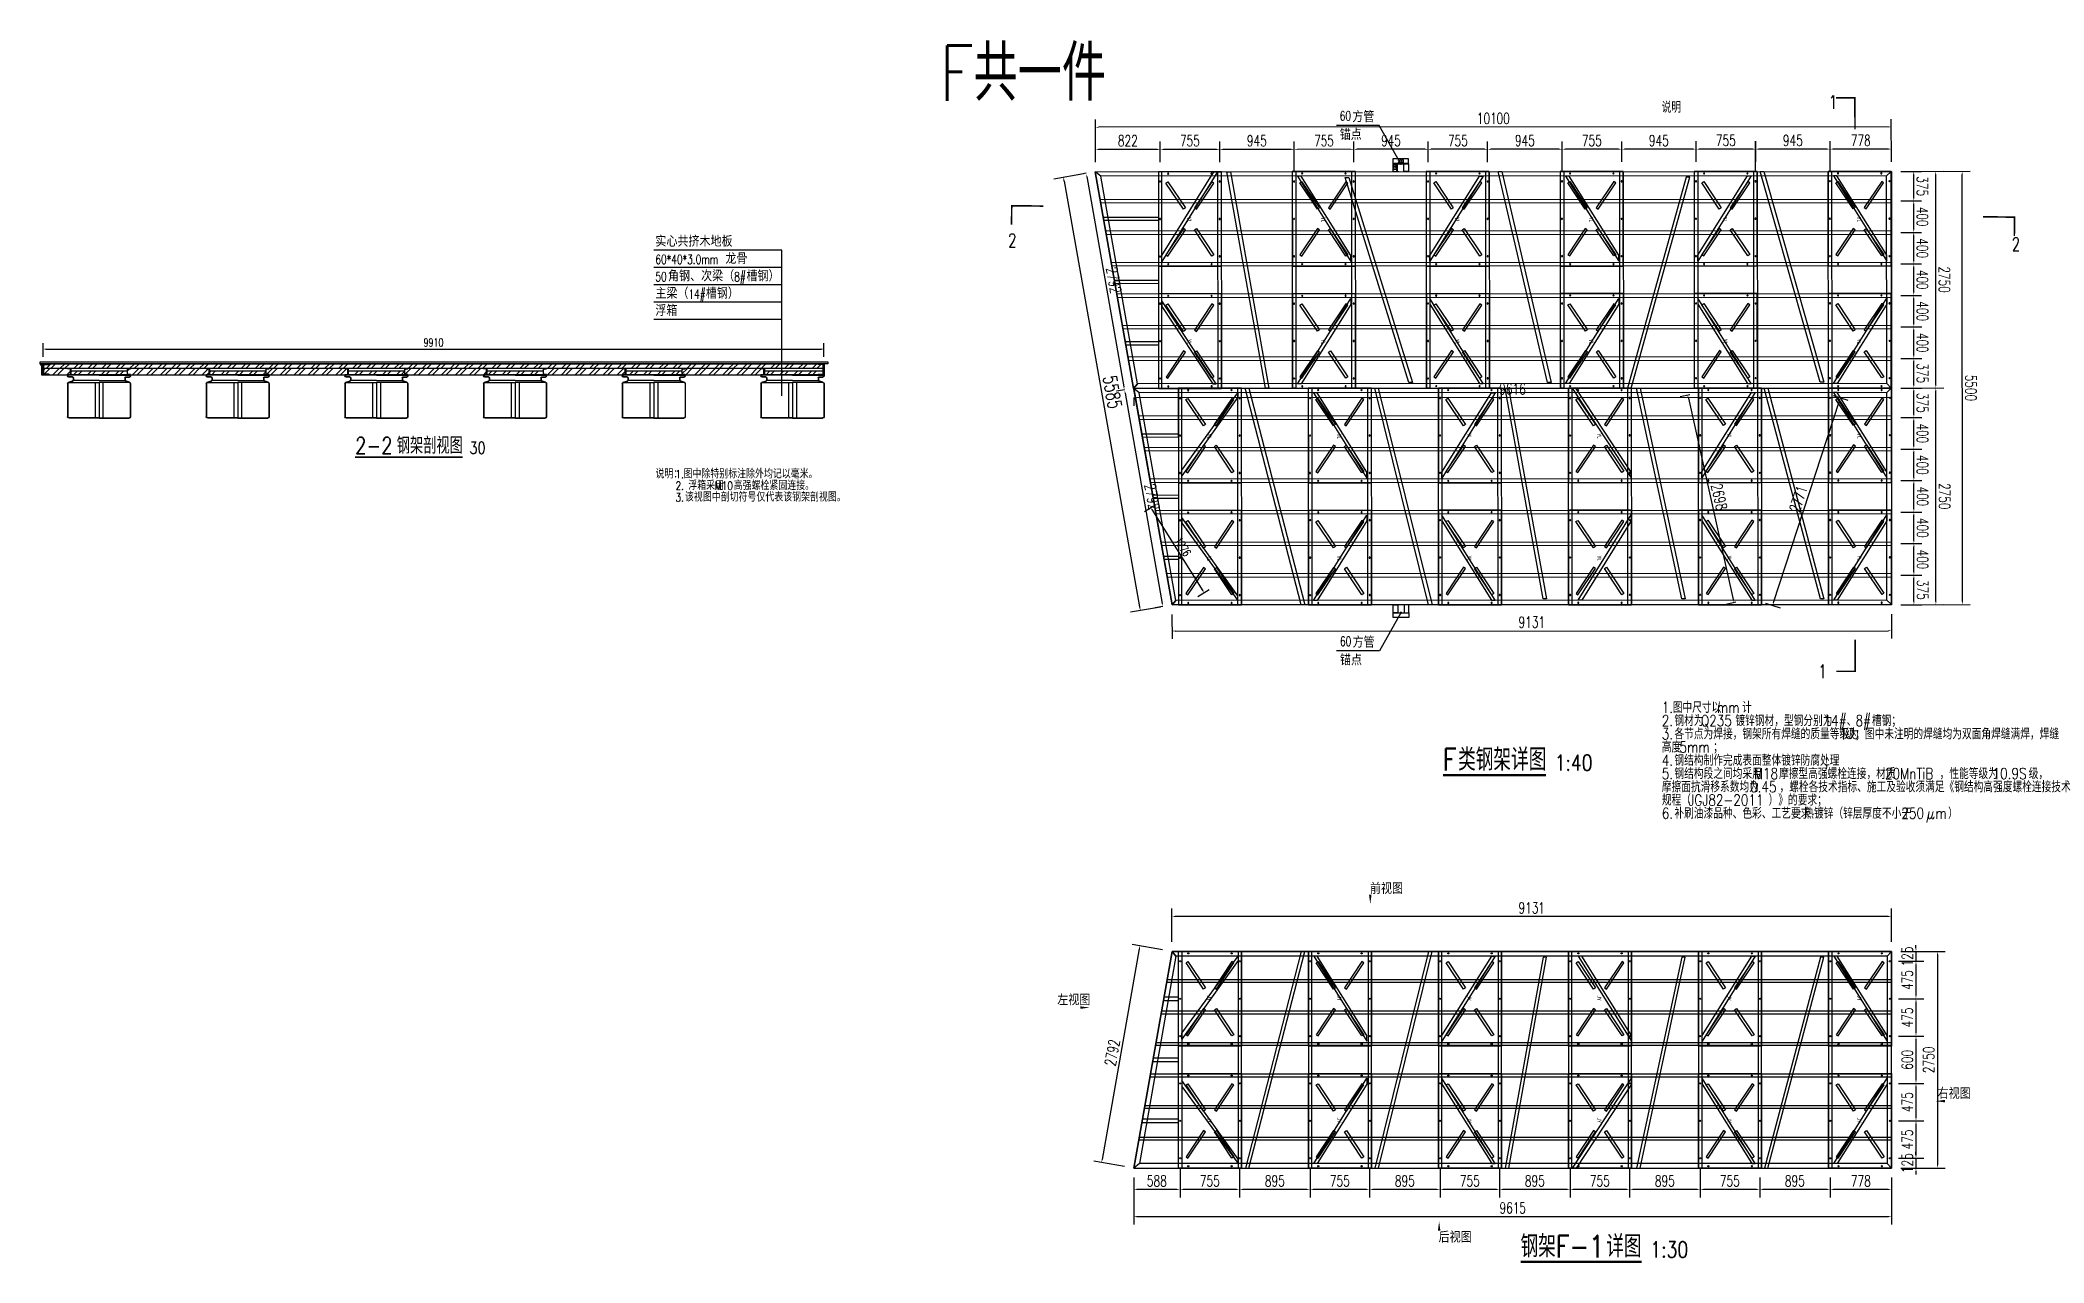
# Model space of a CAD drawing. Header units: millimetres. Extents: x -1471591 to 944464, y -468930 to 547002.
# Drawn here: x -992740 to -967311, y -60593 to -45072 of the extents above; entities that cross this region are included whole.
import ezdxf

# ---------------------------------------------------------------- set-up
doc = ezdxf.new("R2010")
doc.units = ezdxf.units.MM
doc.header["$LTSCALE"] = 10
doc.header["$PDMODE"] = 35
for name, color, linetype in [('DIM_LEAD', 3, 'Continuous'), ('DIM_SYMB', 3, 'Continuous'), ('PUB_TEXT', 7, 'Continuous'), ('W-FLOAT_BOWL浮筒', 253, 'Continuous'), ('W-STEEL_FRAME钢架', 3, 'Continuous'), ('W-STEEL_KEEL钢龙骨', 5, 'Continuous'), ('W-WOOD_FLOOR木地板', 30, 'Continuous'), ('中实线', 1, 'Continuous')]:
    doc.layers.add(name, color=color, linetype=linetype)
doc.styles.add('_TCH_DIM', font='SIMPLEX.shx', dxfattribs={"bigfont": 'hztxt.shx'})
doc.styles.add('_TCH_LABEL', font='COMPLEX', dxfattribs={"bigfont": 'GBCBIG'})
doc.styles.get("Standard").update_dxf_attribs({"font": 'simplex.shx', "width": 0.8, "bigfont": 'hztxt.shx'})
doc.styles.add('STANDARD_T3', font='simplex.shx', dxfattribs={"width": 0.7, "bigfont": 'hztxt.shx'})
doc.styles.add('黑体', font='simhei.ttf', dxfattribs={"width": 0.8})
doc.dimstyles.new('W&&10', dxfattribs={"dimtxt": 35, "dimasz": 10, "dimexe": 25, "dimexo": 30, "dimgap": 10, "dimtad": 1, "dimdec": 0, "dimzin": 0, "dimdsep": 46, "dimtxsty": 'STANDARD_T3', "dimcen": 0.09, "dimclrd": 1, "dimclre": 1, "dimclrt": 7, "dimazin": 2, "dimtfac": 1, "dimtdec": 0, "dimtix": 1, "dimtmove": 1, "dimatfit": 3, "dimfxl": 0, "dimtolj": 1, "dimtzin": 0, "dimarcsym": 0})
doc.dimstyles.new('W&&30', dxfattribs={"dimtxt": 105, "dimasz": 30, "dimexe": 75, "dimexo": 90, "dimgap": 30, "dimtad": 1, "dimdec": 0, "dimzin": 0, "dimdsep": 46, "dimtxsty": 'STANDARD_T3', "dimcen": 0.09, "dimclrd": 1, "dimclre": 1, "dimclrt": 7, "dimazin": 2, "dimtfac": 1, "dimtdec": 0, "dimtix": 1, "dimtmove": 2, "dimatfit": 3, "dimfxl": 0, "dimtolj": 1, "dimtzin": 0, "dimarcsym": 0})
doc.dimstyles.new('W&&40', dxfattribs={"dimtxt": 140, "dimasz": 40, "dimexe": 100, "dimexo": 120, "dimgap": 40, "dimtad": 1, "dimdec": 0, "dimzin": 0, "dimdsep": 46, "dimtxsty": 'STANDARD_T3', "dimcen": 0.09, "dimclrd": 1, "dimclre": 1, "dimclrt": 7, "dimazin": 2, "dimtfac": 1, "dimtdec": 0, "dimtix": 1, "dimtmove": 2, "dimatfit": 3, "dimfxl": 0, "dimtolj": 1, "dimtzin": 0, "dimarcsym": 0})
doc.dimstyles.new('W&&50', dxfattribs={"dimtxt": 175, "dimasz": 50, "dimexe": 125, "dimexo": 150, "dimgap": 50, "dimtad": 1, "dimdec": 0, "dimzin": 0, "dimdsep": 46, "dimtxsty": 'STANDARD_T3', "dimcen": 0.09, "dimclrd": 1, "dimclre": 1, "dimclrt": 7, "dimazin": 2, "dimtfac": 1, "dimtdec": 0, "dimtix": 1, "dimtmove": 2, "dimatfit": 3, "dimfxl": 0, "dimtolj": 1, "dimtzin": 0, "dimarcsym": 0})

msp = doc.modelspace()

# ---------------------------------------------------------------- texts
at = {"layer": 'PUB_TEXT', "width": 0.8}
for s, height, p in [('F共一件', 700, (-981325.9, -45841.1)), ('2.', 140, (-972160.1, -53779.3)), ('1.', 140, (-972160.1, -53611.3)), ('图中尺寸以', 140, (-972021.5, -53611.3)), ('钢材为', 140, (-972000.1, -53779.3)), ('Q235', 140, (-971664.1, -53779.3)), ('mm', 140, (-971461.5, -53611.3)), ('镀锌钢材，型钢分别为', 140, (-971226.8, -53779.3)), ('计', 140, (-971141.5, -53611.3)), ('14#', 140, (-970106.8, -53779.3)), ('8#', 140, (-969701.5, -53779.3)), ('槽钢；', 140, (-969493.5, -53779.3)), ('3.', 140, (-972160.1, -53947.3)), ('各节点为焊接，钢架所有焊缝的质量等级为', 140, (-972000.1, -53947.3)), ('I', 140, (-969872.1, -53947.3)), ('级；图中未注明的焊缝均为双面角焊缝满焊，焊缝', 140, (-969829.5, -53947.3)), ('、', 140, (-969813.5, -53779.3)), ('高度', 140, (-972160.1, -54115.3)), ('4.', 140, (-972160.1, -54283.3)), ('钢结构制作完成表面整体镀锌防腐处理', 140, (-972000.1, -54283.3)), ('5mm', 140, (-971936.1, -54115.3)), ('；', 140, (-971509.5, -54115.3)), ('5.', 140, (-972160.1, -54451.3)), ('钢结构段之间均采用', 140, (-972000.1, -54451.3)), ('M18', 140, (-970992.1, -54451.3)), ('摩擦型高强螺栓连接，材质', 140, (-970672.1, -54451.3)), (';', 140, (-970096.1, -54283.3)), ('20MnTiB', 140, (-969328.1, -54451.3)), ('，性能等级为', 140, (-968634.8, -54451.3)), ('10.9S', 140, (-967962.8, -54451.3)), ('级，', 140, (-967504.1, -54451.3)), ('摩擦面抗滑移系数均为', 140, (-972160.1, -54619.3)), ('规程（', 140, (-972160.1, -54787.3)), ('JGJ82-2011', 140, (-971824.1, -54787.3)), ('0.45', 140, (-971040.1, -54619.3)), ('）》的要求；', 140, (-970805.5, -54787.3)), ('，螺栓各技术指标、施工及验收须满足《钢结构高强度螺栓连接技术', 140, (-970666.8, -54619.3)), ('6.', 140, (-972160.1, -54955.3)), ('补刷油漆品种、色彩、工艺要求', 140, (-972000.1, -54955.3)), (':', 140, (-970432.1, -54955.3)), ('热镀锌（锌层厚度不小于', 140, (-970352.1, -54955.3)), ('250', 140, (-969120.1, -54955.3)), ('μ', 140, (-968800.1, -54955.3)), ('m', 140, (-968687.3, -54955.3)), ('）', 140, (-968527.3, -54955.3))]:
    msp.add_text(s, height=height, dxfattribs=at).set_placement(p)
at = {"layer": 'PUB_TEXT', "color": 7, "width": 0.705882}
for s, height, style, p in [('60', 119, '_TCH_DIM', (-976247.6, -46093.4)), ('1', 170, '_TCH_LABEL', (-970039.8, -45944.1)), ('2', 170, '_TCH_LABEL', (-980454.5, -47699.2)), ('2', 170, '_TCH_LABEL', (-967718.2, -47746.5)), ('60', 119, '_TCH_DIM', (-976244.5, -52762.5)), ('1', 170, '_TCH_LABEL', (-970171.5, -53168.7))]:
    msp.add_text(s, height=height, rotation=0.02611, dxfattribs=dict(at, style=style)).set_placement(p)
at = {"layer": 'PUB_TEXT', "color": 7, "style": '_TCH_DIM'}
for s, p in [('方管', (-976087.6, -46114.4)), ('锚点', (-976247.4, -46339.5)), ('方管', (-976084.5, -52783.4)), ('锚点', (-976244.4, -53008.6))]:
    msp.add_text(s, height=140, rotation=0.02611, dxfattribs=at).set_placement(p)
at = {"layer": 'PUB_TEXT', "width": 0.8}
msp.add_text('说明', height=140, rotation=0.02611, dxfattribs=at).set_placement((-972161.7, -45994))
at = {"layer": 'PUB_TEXT', "color": 7, "style": '_TCH_DIM'}
for s, p in [('实心共挤木地板', (-984931.8, -47695.1)), ('龙骨', (-984043.8, -47914.9)), ('角钢、次梁（', (-984771.8, -48134.7)), ('槽钢）', (-983775.8, -48134.7)), ('主梁（', (-984931.8, -48354.5)), ('槽钢）', (-984291.8, -48354.5)), ('浮箱', (-984931.8, -48574.3)), ('前视图', (-975864.1, -55909.3)), ('左视图', (-979832.1, -57323.4)), ('右视图', (-968660.5, -58510.6)), ('后视图', (-974992.6, -60334))]:
    msp.add_text(s, height=140, dxfattribs=at).set_placement(p)
at = {"layer": 'PUB_TEXT', "color": 7, "style": '_TCH_DIM', "width": 0.705882}
for s, p in [('60*40*3.0mm', (-984931.8, -47914.9)), ('50', (-984931.8, -48134.7)), ('8#', (-983931.8, -48134.7)), ('14#', (-984511.8, -48354.5))]:
    msp.add_text(s, height=119, dxfattribs=at).set_placement(p)
at = {"layer": 'PUB_TEXT', "color": 7, "width": 0.8}
for s, height, p in [('钢架剖视图', 210, (-988214.1, -50322.8)), ('2-2', 210, (-988742.1, -50322.8)), ('30', 150, (-987291.8, -50322.8)), ('F', 280, (-974937.3, -54344.5)), ('类钢架详图', 280, (-974745.3, -54344.5)), ('1:40', 200, (-973519, -54344.5)), ('钢架', 280, (-973952.9, -60522.7)), ('F-1', 280, (-973504.9, -60522.7)), ('详图', 280, (-972864.9, -60522.7)), ('1:30', 200, (-972305.3, -60522.7))]:
    msp.add_text(s, height=height, dxfattribs=at).set_placement(p)
at = {"layer": 'W-STEEL_FRAME钢架', "color": 0, "width": 0.8}
for s, p in [('说明：', (-984930.6, -50633.9)), ('1.', (-984678.6, -50633.9)), ('图中除特别标注除外均记以毫米。', (-984574.6, -50633.9)), ('2.', (-984676.6, -50780.9)), ('3.', (-984676.6, -50927.9)), ('该视图中剖切符号仅代表该钢架剖视图。', (-984556.6, -50927.9)), ('浮箱采用', (-984514.2, -50780.9)), ('M10', (-984178.2, -50780.9)), ('高强螺栓紧固连接。', (-983938.2, -50780.9))]:
    msp.add_text(s, height=105, dxfattribs=at).set_placement(p)

# ---------------------------------------------------------------- blocks, each defined once
blk = doc.blocks.new('*D1414')
at = {"color": 1, "lineweight": -2, "transparency": 16777216}
for p, q in [((-978376, -52362), (-978375, -52672)), ((-969245, -52358), (-969245, -52668)), ((-978335, -52572), (-969285, -52568))]:
    blk.add_line(p, q, dxfattribs=at)
at = {"color": 1, "transparency": 16777216}
for points in [[(-978335, -52565), (-978335, -52579), (-978375, -52572)], [(-969285, -52561), (-969285, -52575), (-969245, -52568)]]:
    blk.add_solid(points, dxfattribs=at)
at = {"layer": 'Defpoints', "color": 0, "transparency": 16777216}
for p in [(-978376, -52242), (-969245, -52238), (-969245, -52568)]:
    blk.add_point(p, dxfattribs=at)
at = {"color": 7, "transparency": 16777216, "insert": (-973810, -52460), "char_height": 140, "attachment_point": 5, "rotation": 0.0261, "style": 'STANDARD_T3'}
blk.add_mtext('\\A1;9131', dxfattribs=at)
blk = doc.blocks.new('*D1415')
at = {"color": 1, "lineweight": -2, "transparency": 16777216}
for p, q in [((-978862, -49610), (-978862, -49712)), ((-969286, -49608), (-978822, -49612)), ((-969246, -49608), (-969246, -49707))]:
    blk.add_line(p, q, dxfattribs=at)
at = {"color": 1, "transparency": 16777216}
for points in [[(-978822, -49605), (-978822, -49619), (-978862, -49612)], [(-969286, -49601), (-969286, -49614), (-969246, -49607)]]:
    blk.add_solid(points, dxfattribs=at)
at = {"layer": 'Defpoints', "color": 0, "transparency": 16777216}
for p in [(-978862, -49490), (-969246, -49488), (-978862, -49612)]:
    blk.add_point(p, dxfattribs=at)
at = {"color": 7, "transparency": 16777216, "insert": (-974054, -49500), "char_height": 140, "attachment_point": 5, "rotation": 0.0261, "style": 'STANDARD_T3'}
blk.add_mtext('\\A1;9616', dxfattribs=at)
blk = doc.blocks.new('*D1611')
at = {"color": 1, "lineweight": -2, "transparency": 16777216}
for p, q in [((-979347, -46622), (-979348, -46079)), ((-969287, -46174), (-979307, -46179)), ((-969247, -46618), (-969248, -46074))]:
    blk.add_line(p, q, dxfattribs=at)
at = {"color": 1, "transparency": 16777216}
for points in [[(-979307, -46172), (-979307, -46185), (-979347, -46179)], [(-969287, -46168), (-969287, -46181), (-969247, -46174)]]:
    blk.add_solid(points, dxfattribs=at)
at = {"layer": 'Defpoints', "color": 0, "transparency": 16777216}
for p in [(-979347, -46179), (-979347, -46742), (-969247, -46738)]:
    blk.add_point(p, dxfattribs=at)
at = {"color": 7, "transparency": 16777216, "insert": (-974298, -46066), "char_height": 140, "attachment_point": 5, "rotation": 0.0261, "style": 'STANDARD_T3'}
blk.add_mtext('\\A1;10100', dxfattribs=at)
blk = doc.blocks.new('*D1416')
at = {"color": 1, "lineweight": -2, "transparency": 16777216}
for p, q in [((-979465, -46763), (-979564, -46781)), ((-979458, -46803), (-978987, -49474)), ((-978980, -49513), (-979078, -49530))]:
    blk.add_line(p, q, dxfattribs=at)
at = {"color": 1, "transparency": 16777216}
for points in [[(-979452, -46801), (-979465, -46804), (-979465, -46763)], [(-978980, -49472), (-978993, -49475), (-978980, -49513)]]:
    blk.add_solid(points, dxfattribs=at)
at = {"layer": 'Defpoints', "color": 0, "transparency": 16777216}
for p in [(-979347, -46742), (-978980, -49513), (-978861, -49492)]:
    blk.add_point(p, dxfattribs=at)
at = {"color": 7, "transparency": 16777216, "insert": (-979114, -48119), "char_height": 140, "attachment_point": 5, "rotation": 280.0192, "style": 'STANDARD_T3'}
blk.add_mtext('\\A1;2792', dxfattribs=at)
blk = doc.blocks.new('*D1612')
at = {"color": 1, "lineweight": -2, "transparency": 16777216}
for p, q in [((-969986, -49583), (-969799, -49644)), ((-970742, -52210), (-969906, -49651)), ((-970846, -52218), (-970659, -52279))]:
    blk.add_line(p, q, dxfattribs=at)
at = {"color": 1, "transparency": 16777216}
for points in [[(-969913, -49649), (-969900, -49653), (-969894, -49613)], [(-970748, -52208), (-970735, -52212), (-970754, -52248)]]:
    blk.add_solid(points, dxfattribs=at)
at = {"layer": 'Defpoints', "color": 0, "transparency": 16777216}
for p in [(-970100, -49546), (-969894, -49613), (-970960, -52181)]:
    blk.add_point(p, dxfattribs=at)
at = {"color": 7, "transparency": 16777216, "insert": (-970428, -50896), "char_height": 140, "attachment_point": 5, "rotation": 71.9156, "style": 'STANDARD_T3'}
blk.add_mtext('\\A1;2771', dxfattribs=at)
blk = doc.blocks.new('*D1613')
at = {"color": 1, "lineweight": -2, "transparency": 16777216}
for p, q in [((-971806, -49573), (-971928, -49600)), ((-971822, -49617), (-971256, -52173)), ((-971222, -52207), (-971345, -52234))]:
    blk.add_line(p, q, dxfattribs=at)
at = {"color": 1, "transparency": 16777216}
for points in [[(-971816, -49616), (-971829, -49619), (-971831, -49578)], [(-971249, -52172), (-971262, -52174), (-971247, -52212)]]:
    blk.add_solid(points, dxfattribs=at)
at = {"layer": 'Defpoints', "color": 0, "transparency": 16777216}
for p in [(-971689, -49547), (-971247, -52212), (-971105, -52181)]:
    blk.add_point(p, dxfattribs=at)
at = {"color": 7, "transparency": 16777216, "insert": (-971431, -50871), "char_height": 140, "attachment_point": 5, "rotation": 282.4955, "style": 'STANDARD_T3'}
blk.add_mtext('\\A1;2698', dxfattribs=at)
blk = doc.blocks.new('*D1614')
at = {"color": 1, "lineweight": -2, "transparency": 16777216}
for p, q in [((-969125, -51863), (-968861, -51863)), ((-968961, -52198), (-968961, -51903)), ((-969125, -52238), (-968861, -52238))]:
    blk.add_line(p, q, dxfattribs=at)
at = {"color": 1, "transparency": 16777216}
for points in [[(-968954, -51903), (-968968, -51903), (-968961, -51863)], [(-968954, -52198), (-968967, -52198), (-968961, -52238)]]:
    blk.add_solid(points, dxfattribs=at)
at = {"layer": 'Defpoints', "color": 0, "transparency": 16777216}
for p in [(-969245, -51863), (-968961, -51863), (-969245, -52238)]:
    blk.add_point(p, dxfattribs=at)
at = {"color": 7, "transparency": 16777216, "insert": (-968851, -52050), "char_height": 140, "attachment_point": 5, "rotation": 270.0261, "style": 'STANDARD_T3'}
blk.add_mtext('\\A1;375', dxfattribs=at)
blk = doc.blocks.new('*D1615')
at = {"color": 1, "lineweight": -2, "transparency": 16777216}
for p, q in [((-969125, -51463), (-968861, -51463)), ((-968961, -51823), (-968961, -51503)), ((-969125, -51863), (-968861, -51863))]:
    blk.add_line(p, q, dxfattribs=at)
at = {"color": 1, "transparency": 16777216}
for points in [[(-968954, -51503), (-968968, -51503), (-968961, -51463)], [(-968954, -51823), (-968968, -51823), (-968961, -51863)]]:
    blk.add_solid(points, dxfattribs=at)
at = {"layer": 'Defpoints', "color": 0, "transparency": 16777216}
for p in [(-969245, -51463), (-968961, -51463), (-969245, -51863)]:
    blk.add_point(p, dxfattribs=at)
at = {"color": 7, "transparency": 16777216, "insert": (-968851, -51663), "char_height": 140, "attachment_point": 5, "rotation": 270.0261, "style": 'STANDARD_T3'}
blk.add_mtext('\\A1;400', dxfattribs=at)
blk = doc.blocks.new('*D1616')
at = {"color": 1, "lineweight": -2, "transparency": 16777216}
for p, q in [((-969125, -51063), (-968861, -51063)), ((-968961, -51423), (-968961, -51103)), ((-969125, -51463), (-968861, -51463))]:
    blk.add_line(p, q, dxfattribs=at)
at = {"color": 1, "transparency": 16777216}
for points in [[(-968955, -51103), (-968968, -51103), (-968961, -51063)], [(-968954, -51423), (-968968, -51423), (-968961, -51463)]]:
    blk.add_solid(points, dxfattribs=at)
at = {"layer": 'Defpoints', "color": 0, "transparency": 16777216}
for p in [(-969245, -51063), (-968961, -51063), (-969245, -51463)]:
    blk.add_point(p, dxfattribs=at)
at = {"color": 7, "transparency": 16777216, "insert": (-968851, -51263), "char_height": 140, "attachment_point": 5, "rotation": 270.0261, "style": 'STANDARD_T3'}
blk.add_mtext('\\A1;400', dxfattribs=at)
blk = doc.blocks.new('*D1617')
at = {"color": 1, "lineweight": -2, "transparency": 16777216}
for p, q in [((-969125, -50663), (-968861, -50663)), ((-968961, -51023), (-968961, -50703)), ((-969125, -51063), (-968861, -51063))]:
    blk.add_line(p, q, dxfattribs=at)
at = {"color": 1, "transparency": 16777216}
for points in [[(-968955, -50703), (-968968, -50703), (-968961, -50663)], [(-968955, -51023), (-968968, -51023), (-968961, -51063)]]:
    blk.add_solid(points, dxfattribs=at)
at = {"layer": 'Defpoints', "color": 0, "transparency": 16777216}
for p in [(-969245, -50663), (-968961, -50663), (-969245, -51063)]:
    blk.add_point(p, dxfattribs=at)
at = {"color": 7, "transparency": 16777216, "insert": (-968851, -50863), "char_height": 140, "attachment_point": 5, "rotation": 270.0261, "style": 'STANDARD_T3'}
blk.add_mtext('\\A1;400', dxfattribs=at)
blk = doc.blocks.new('*D1618')
at = {"color": 1, "lineweight": -2, "transparency": 16777216}
for p, q in [((-969126, -50263), (-968862, -50263)), ((-968961, -50623), (-968962, -50303)), ((-969125, -50663), (-968861, -50663))]:
    blk.add_line(p, q, dxfattribs=at)
at = {"color": 1, "transparency": 16777216}
for points in [[(-968955, -50303), (-968968, -50303), (-968962, -50263)], [(-968955, -50623), (-968968, -50623), (-968961, -50663)]]:
    blk.add_solid(points, dxfattribs=at)
at = {"layer": 'Defpoints', "color": 0, "transparency": 16777216}
for p in [(-969246, -50263), (-968962, -50263), (-969245, -50663)]:
    blk.add_point(p, dxfattribs=at)
at = {"color": 7, "transparency": 16777216, "insert": (-968852, -50463), "char_height": 140, "attachment_point": 5, "rotation": 270.0261, "style": 'STANDARD_T3'}
blk.add_mtext('\\A1;400', dxfattribs=at)
blk = doc.blocks.new('*D1619')
at = {"color": 1, "lineweight": -2, "transparency": 16777216}
for p, q in [((-969126, -49863), (-968862, -49863)), ((-968962, -50223), (-968962, -49903)), ((-969126, -50263), (-968862, -50263))]:
    blk.add_line(p, q, dxfattribs=at)
at = {"color": 1, "transparency": 16777216}
for points in [[(-968955, -49903), (-968968, -49903), (-968962, -49863)], [(-968955, -50223), (-968968, -50223), (-968962, -50263)]]:
    blk.add_solid(points, dxfattribs=at)
at = {"layer": 'Defpoints', "color": 0, "transparency": 16777216}
for p in [(-969246, -49863), (-968962, -49863), (-969246, -50263)]:
    blk.add_point(p, dxfattribs=at)
at = {"color": 7, "transparency": 16777216, "insert": (-968852, -50063), "char_height": 140, "attachment_point": 5, "rotation": 270.0261, "style": 'STANDARD_T3'}
blk.add_mtext('\\A1;400', dxfattribs=at)
blk = doc.blocks.new('*D1620')
at = {"color": 1, "lineweight": -2, "transparency": 16777216}
for p, q in [((-969126, -49488), (-968862, -49488)), ((-968962, -49823), (-968962, -49528)), ((-969126, -49863), (-968862, -49863))]:
    blk.add_line(p, q, dxfattribs=at)
at = {"color": 1, "transparency": 16777216}
for points in [[(-968955, -49528), (-968969, -49528), (-968962, -49488)], [(-968955, -49823), (-968968, -49823), (-968962, -49863)]]:
    blk.add_solid(points, dxfattribs=at)
at = {"layer": 'Defpoints', "color": 0, "transparency": 16777216}
for p in [(-969246, -49488), (-968962, -49488), (-969246, -49863)]:
    blk.add_point(p, dxfattribs=at)
at = {"color": 7, "transparency": 16777216, "insert": (-968852, -49675), "char_height": 140, "attachment_point": 5, "rotation": 270.0261, "style": 'STANDARD_T3'}
blk.add_mtext('\\A1;375', dxfattribs=at)
blk = doc.blocks.new('*D1621')
at = {"color": 1, "lineweight": -2, "transparency": 16777216}
for p, q in [((-969126, -49113), (-968862, -49113)), ((-968962, -49448), (-968962, -49153)), ((-969126, -49488), (-968862, -49488))]:
    blk.add_line(p, q, dxfattribs=at)
at = {"color": 1, "transparency": 16777216}
for points in [[(-968955, -49153), (-968969, -49153), (-968962, -49113)], [(-968955, -49448), (-968969, -49448), (-968962, -49488)]]:
    blk.add_solid(points, dxfattribs=at)
at = {"layer": 'Defpoints', "color": 0, "transparency": 16777216}
for p in [(-969246, -49113), (-968962, -49113), (-969246, -49488)]:
    blk.add_point(p, dxfattribs=at)
at = {"color": 7, "transparency": 16777216, "insert": (-968852, -49300), "char_height": 140, "attachment_point": 5, "rotation": 270.0261, "style": 'STANDARD_T3'}
blk.add_mtext('\\A1;375', dxfattribs=at)
blk = doc.blocks.new('*D1622')
at = {"color": 1, "lineweight": -2, "transparency": 16777216}
for p, q in [((-969126, -48713), (-968862, -48713)), ((-968962, -49073), (-968962, -48753)), ((-969126, -49113), (-968862, -49113))]:
    blk.add_line(p, q, dxfattribs=at)
at = {"color": 1, "transparency": 16777216}
for points in [[(-968956, -48753), (-968969, -48753), (-968962, -48713)], [(-968956, -49073), (-968969, -49073), (-968962, -49113)]]:
    blk.add_solid(points, dxfattribs=at)
at = {"layer": 'Defpoints', "color": 0, "transparency": 16777216}
for p in [(-969246, -48713), (-968962, -48713), (-969246, -49113)]:
    blk.add_point(p, dxfattribs=at)
at = {"color": 7, "transparency": 16777216, "insert": (-968852, -48913), "char_height": 140, "attachment_point": 5, "rotation": 270.0261, "style": 'STANDARD_T3'}
blk.add_mtext('\\A1;400', dxfattribs=at)
blk = doc.blocks.new('*D1623')
at = {"color": 1, "lineweight": -2, "transparency": 16777216}
for p, q in [((-969127, -48313), (-968863, -48313)), ((-968962, -48673), (-968963, -48353)), ((-969126, -48713), (-968862, -48713))]:
    blk.add_line(p, q, dxfattribs=at)
at = {"color": 1, "transparency": 16777216}
for points in [[(-968956, -48353), (-968969, -48353), (-968963, -48313)], [(-968956, -48673), (-968969, -48673), (-968962, -48713)]]:
    blk.add_solid(points, dxfattribs=at)
at = {"layer": 'Defpoints', "color": 0, "transparency": 16777216}
for p in [(-969247, -48313), (-968963, -48313), (-969246, -48713)]:
    blk.add_point(p, dxfattribs=at)
at = {"color": 7, "transparency": 16777216, "insert": (-968852, -48513), "char_height": 140, "attachment_point": 5, "rotation": 270.0261, "style": 'STANDARD_T3'}
blk.add_mtext('\\A1;400', dxfattribs=at)
blk = doc.blocks.new('*D1624')
at = {"color": 1, "lineweight": -2, "transparency": 16777216}
for p, q in [((-969127, -47913), (-968863, -47913)), ((-968963, -48273), (-968963, -47953)), ((-969127, -48313), (-968863, -48313))]:
    blk.add_line(p, q, dxfattribs=at)
at = {"color": 1, "transparency": 16777216}
for points in [[(-968956, -47953), (-968969, -47953), (-968963, -47913)], [(-968956, -48273), (-968969, -48273), (-968963, -48313)]]:
    blk.add_solid(points, dxfattribs=at)
at = {"layer": 'Defpoints', "color": 0, "transparency": 16777216}
for p in [(-969247, -47913), (-968963, -47913), (-969247, -48313)]:
    blk.add_point(p, dxfattribs=at)
at = {"color": 7, "transparency": 16777216, "insert": (-968853, -48113), "char_height": 140, "attachment_point": 5, "rotation": 270.0261, "style": 'STANDARD_T3'}
blk.add_mtext('\\A1;400', dxfattribs=at)
blk = doc.blocks.new('*D1625')
at = {"color": 1, "lineweight": -2, "transparency": 16777216}
for p, q in [((-969127, -47513), (-968863, -47513)), ((-968963, -47873), (-968963, -47553)), ((-969127, -47913), (-968863, -47913))]:
    blk.add_line(p, q, dxfattribs=at)
at = {"color": 1, "transparency": 16777216}
for points in [[(-968956, -47553), (-968970, -47553), (-968963, -47513)], [(-968956, -47873), (-968969, -47873), (-968963, -47913)]]:
    blk.add_solid(points, dxfattribs=at)
at = {"layer": 'Defpoints', "color": 0, "transparency": 16777216}
for p in [(-969247, -47513), (-968963, -47513), (-969247, -47913)]:
    blk.add_point(p, dxfattribs=at)
at = {"color": 7, "transparency": 16777216, "insert": (-968853, -47713), "char_height": 140, "attachment_point": 5, "rotation": 270.0261, "style": 'STANDARD_T3'}
blk.add_mtext('\\A1;400', dxfattribs=at)
blk = doc.blocks.new('*D1626')
at = {"color": 1, "lineweight": -2, "transparency": 16777216}
for p, q in [((-969127, -47113), (-968863, -47113)), ((-968963, -47473), (-968963, -47153)), ((-969127, -47513), (-968863, -47513))]:
    blk.add_line(p, q, dxfattribs=at)
at = {"color": 1, "transparency": 16777216}
for points in [[(-968956, -47153), (-968970, -47153), (-968963, -47113)], [(-968956, -47473), (-968970, -47473), (-968963, -47513)]]:
    blk.add_solid(points, dxfattribs=at)
at = {"layer": 'Defpoints', "color": 0, "transparency": 16777216}
for p in [(-969247, -47113), (-968963, -47113), (-969247, -47513)]:
    blk.add_point(p, dxfattribs=at)
at = {"color": 7, "transparency": 16777216, "insert": (-968853, -47313), "char_height": 140, "attachment_point": 5, "rotation": 270.0261, "style": 'STANDARD_T3'}
blk.add_mtext('\\A1;400', dxfattribs=at)
blk = doc.blocks.new('*D1627')
at = {"color": 1, "lineweight": -2, "transparency": 16777216}
for p, q in [((-969127, -46738), (-968863, -46738)), ((-968963, -47073), (-968963, -46778)), ((-969127, -47113), (-968863, -47113))]:
    blk.add_line(p, q, dxfattribs=at)
at = {"color": 1, "transparency": 16777216}
for points in [[(-968957, -46778), (-968970, -46778), (-968963, -46738)], [(-968956, -47073), (-968970, -47073), (-968963, -47113)]]:
    blk.add_solid(points, dxfattribs=at)
at = {"layer": 'Defpoints', "color": 0, "transparency": 16777216}
for p in [(-969247, -46738), (-968963, -46738), (-969247, -47113)]:
    blk.add_point(p, dxfattribs=at)
at = {"color": 7, "transparency": 16777216, "insert": (-968853, -46925), "char_height": 140, "attachment_point": 5, "rotation": 270.0261, "style": 'STANDARD_T3'}
blk.add_mtext('\\A1;375', dxfattribs=at)
blk = doc.blocks.new('*D1628')
at = {"color": 1, "lineweight": -2, "transparency": 16777216}
for p, q in [((-969126, -49488), (-968583, -49487)), ((-968682, -52198), (-968683, -49528)), ((-969125, -52238), (-968582, -52237))]:
    blk.add_line(p, q, dxfattribs=at)
at = {"color": 1, "transparency": 16777216}
for points in [[(-968676, -49528), (-968690, -49528), (-968683, -49487)], [(-968675, -52198), (-968688, -52198), (-968682, -52237)]]:
    blk.add_solid(points, dxfattribs=at)
at = {"layer": 'Defpoints', "color": 0, "transparency": 16777216}
for p in [(-969246, -49488), (-968683, -49487), (-969245, -52238)]:
    blk.add_point(p, dxfattribs=at)
at = {"color": 7, "transparency": 16777216, "insert": (-968572, -50862), "char_height": 140, "attachment_point": 5, "rotation": 270.0261, "style": 'STANDARD_T3'}
blk.add_mtext('\\A1;2750', dxfattribs=at)
blk = doc.blocks.new('*D1629')
at = {"color": 1, "lineweight": -2, "transparency": 16777216}
for p, q in [((-969127, -46738), (-968584, -46737)), ((-968683, -49448), (-968684, -46778)), ((-969126, -49488), (-968583, -49487))]:
    blk.add_line(p, q, dxfattribs=at)
at = {"color": 1, "transparency": 16777216}
for points in [[(-968677, -46778), (-968691, -46778), (-968684, -46738)], [(-968676, -49448), (-968690, -49448), (-968683, -49487)]]:
    blk.add_solid(points, dxfattribs=at)
at = {"layer": 'Defpoints', "color": 0, "transparency": 16777216}
for p in [(-969247, -46738), (-968684, -46738), (-969246, -49488)]:
    blk.add_point(p, dxfattribs=at)
at = {"color": 7, "transparency": 16777216, "insert": (-968574, -48112), "char_height": 140, "attachment_point": 5, "rotation": 270.0261, "style": 'STANDARD_T3'}
blk.add_mtext('\\A1;2750', dxfattribs=at)
blk = doc.blocks.new('*D1630')
at = {"color": 1, "lineweight": -2, "transparency": 16777216}
for p, q in [((-969127, -46738), (-968248, -46737)), ((-968346, -52197), (-968348, -46777)), ((-969125, -52238), (-968246, -52237))]:
    blk.add_line(p, q, dxfattribs=at)
at = {"color": 1, "transparency": 16777216}
for points in [[(-968342, -46777), (-968355, -46777), (-968348, -46737)], [(-968339, -52197), (-968352, -52197), (-968346, -52237)]]:
    blk.add_solid(points, dxfattribs=at)
at = {"layer": 'Defpoints', "color": 0, "transparency": 16777216}
for p in [(-969247, -46738), (-968348, -46737), (-969245, -52238)]:
    blk.add_point(p, dxfattribs=at)
at = {"color": 7, "transparency": 16777216, "insert": (-968237, -49487), "char_height": 140, "attachment_point": 5, "rotation": 270.0261, "style": 'STANDARD_T3'}
blk.add_mtext('\\A1;5500', dxfattribs=at)
blk = doc.blocks.new('*D1631')
at = {"color": 1, "lineweight": -2, "transparency": 16777216}
for p, q in [((-978726, -51055), (-978583, -50965)), ((-978630, -51030), (-977986, -52061)), ((-978049, -52136), (-977906, -52047))]:
    blk.add_line(p, q, dxfattribs=at)
at = {"color": 1, "transparency": 16777216}
for points in [[(-978626, -51028), (-978635, -51033), (-978646, -51005)], [(-977981, -52058), (-977990, -52064), (-977970, -52086)]]:
    blk.add_solid(points, dxfattribs=at)
at = {"layer": 'Defpoints', "color": 0, "transparency": 16777216}
for p in [(-978802, -51102), (-977970, -52086), (-978126, -52184)]:
    blk.add_point(p, dxfattribs=at)
at = {"color": 7, "transparency": 16777216, "insert": (-978238, -51502), "char_height": 105, "attachment_point": 5, "rotation": 302.0332, "style": 'STANDARD_T3'}
blk.add_mtext('\\A1;1276', dxfattribs=at)
blk = doc.blocks.new('*U270')
at = {"layer": 'W-FLOAT_BOWL浮筒'}
for p, q in [((-400, 275), (-400, 260)), ((0, 275), (-400, 275)), ((0, 271), (-386, 271)), ((0, 275), (400, 275)), ((0, 271), (386, 271)), ((400, 275), (400, 260)), ((-400, 164), (-400, -256)), ((-396, 165), (-396, -256)), ((-391, 176), (0, 176)), ((-387, 183), (-335, 201)), ((-338, 249), (-386, 249)), ((-386, 179), (-334, 197)), ((-338, 245), (-385, 245)), ((-330, 237), (-330, 208)), ((-326, 237), (-326, 208)), ((0, 205), (-326, 205)), ((-50, 176), (-50, -271)), ((0, 205), (326, 205)), ((391, 176), (0, 176)), ((0, 176), (0, -271)), ((0, 176), (0, -271)), ((50, 176), (50, -271)), ((326, 237), (326, 208)), ((330, 237), (330, 208)), ((386, 179), (334, 197)), ((387, 183), (335, 201)), ((338, 249), (386, 249)), ((338, 245), (385, 245)), ((396, 165), (396, -256)), ((400, 164), (400, -256)), ((0, -271), (-381, -271)), ((0, -275), (-381, -275)), ((0, -271), (381, -271)), ((0, -275), (381, -275))]:
    blk.add_line(p, q, dxfattribs=at)
for points in [[(-400, 275), (-330, 275)], [(-400, 275), (-330, 275)], [(400, 275), (330, 275)], [(400, 275), (330, 275)]]:
    blk.add_lwpolyline(points, dxfattribs=at)
for centre, radius, start, end in [((-385, 260), 15, 180, 270), ((-386, 260), 11, 90, 270), ((385, 260), 15, 270, 0), ((386, 260), 11, 270, 90), ((-380, 164), 20, 109.1798, 180), ((-381, 165), 15, 109.1798, 180), ((-338, 237), 12, 0, 90), ((-338, 237), 8, 0, 90), ((-338, 208), 8, 289.1798, 0), ((-338, 208), 12, 289.1798, 0), ((338, 237), 12, 90, 180), ((338, 208), 12, 180, 250.8202), ((338, 237), 8, 90, 180), ((338, 208), 8, 180, 250.8202), ((381, 165), 15, 0, 70.8202), ((380, 164), 20, 0, 70.8202), ((-381, -256), 19, 180, 270), ((-381, -256), 15, 180, 270), ((381, -256), 15, 270, 0), ((381, -256), 19, 270, 0)]:
    blk.add_arc(centre, radius, start, end, dxfattribs=at)
blk = doc.blocks.new('*U271')
at = {"layer": '中实线', "color": 0, "linetype": 'ByBlock', "lineweight": -2}
for p in [(0, 0), (1760, 0), (3520, 0), (5280, 0), (7040, 0), (8800, 0)]:
    blk.add_blockref('*U270', p, dxfattribs=at)
blk = doc.blocks.new('*D1359')
at = {"color": 1, "lineweight": -2, "transparency": 16777216}
for p, q in [((-978377, -56519), (-978377, -56096)), ((-969286, -56196), (-978337, -56196)), ((-969246, -56519), (-969246, -56096))]:
    blk.add_line(p, q, dxfattribs=at)
at = {"color": 1, "transparency": 16777216}
for points in [[(-978337, -56189), (-978337, -56203), (-978377, -56196)], [(-969286, -56189), (-969286, -56203), (-969246, -56196)]]:
    blk.add_solid(points, dxfattribs=at)
at = {"layer": 'Defpoints', "color": 0, "transparency": 16777216}
for p in [(-978377, -56196), (-978377, -56639), (-969246, -56639)]:
    blk.add_point(p, dxfattribs=at)
at = {"color": 7, "transparency": 16777216, "insert": (-973811, -56086), "char_height": 140, "attachment_point": 5, "style": 'STANDARD_T3'}
blk.add_mtext('\\A1;9131', dxfattribs=at)
blk = doc.blocks.new('*D838')
at = {"color": 1, "lineweight": -2, "transparency": 16777216}
for p, q in [((-969126, -56639), (-968563, -56639)), ((-968663, -56679), (-968663, -59349)), ((-969126, -59389), (-968563, -59389))]:
    blk.add_line(p, q, dxfattribs=at)
at = {"color": 1, "transparency": 16777216}
for points in [[(-968669, -56679), (-968656, -56679), (-968663, -56639)], [(-968669, -59349), (-968656, -59349), (-968663, -59389)]]:
    blk.add_solid(points, dxfattribs=at)
at = {"layer": 'Defpoints', "color": 0, "transparency": 16777216}
for p in [(-969246, -56639), (-969246, -59389), (-968663, -59389)]:
    blk.add_point(p, dxfattribs=at)
at = {"color": 7, "transparency": 16777216, "insert": (-968773, -58014), "char_height": 140, "attachment_point": 5, "rotation": 90, "style": 'STANDARD_T3'}
blk.add_mtext('\\A1;2750', dxfattribs=at)
blk = doc.blocks.new('*D1360')
at = {"color": 1, "lineweight": -2, "transparency": 16777216}
for p, q in [((-978791, -56607), (-979261, -59278)), ((-978495, -56619), (-978882, -56550)), ((-978980, -59369), (-979367, -59300))]:
    blk.add_line(p, q, dxfattribs=at)
at = {"color": 1, "transparency": 16777216}
for points in [[(-978797, -56606), (-978784, -56608), (-978784, -56568)], [(-979268, -59277), (-979255, -59279), (-979268, -59318)]]:
    blk.add_solid(points, dxfattribs=at)
at = {"layer": 'Defpoints', "color": 0, "transparency": 16777216}
for p in [(-978377, -56639), (-979268, -59318), (-978861, -59389)]:
    blk.add_point(p, dxfattribs=at)
at = {"color": 7, "transparency": 16777216, "insert": (-979134, -57924), "char_height": 140, "attachment_point": 5, "rotation": 80.0073, "style": 'STANDARD_T3'}
blk.add_mtext('\\A1;2792', dxfattribs=at)
blk = doc.blocks.new('*D495')
at = {"color": 1, "lineweight": -2, "transparency": 16777216}
for p, q in [((-70, -30), (-24, -30)), ((-70, -130), (-24, -130)), ((-49, -120), (-49, -40))]:
    blk.add_line(p, q, dxfattribs=at)
at = {"color": 1, "transparency": 16777216}
for points in [[(-50, -40), (-47, -40), (-49, -30)], [(-50, -120), (-47, -120), (-49, -130)]]:
    blk.add_solid(points, dxfattribs=at)
at = {"layer": 'Defpoints', "color": 0, "transparency": 16777216}
for p in [(-100, -30), (-100, -130), (-49, -30)]:
    blk.add_point(p, dxfattribs=at)
at = {"color": 7, "transparency": 16777216, "insert": (-76, -80), "char_height": 35, "attachment_point": 5, "rotation": 90, "style": 'STANDARD_T3'}
blk.add_mtext('\\A1;100', dxfattribs=at)
blk = doc.blocks.new('*D496')
at = {"color": 1, "lineweight": -2, "transparency": 16777216}
for p, q in [((-100, -30), (-100, -50)), ((-90, -25), (90, -25)), ((100, -32), (100, -50))]:
    blk.add_line(p, q, dxfattribs=at)
at = {"color": 1, "transparency": 16777216}
for points in [[(-90, -24), (-90, -27), (-100, -25)], [(90, -24), (90, -27), (100, -25)]]:
    blk.add_solid(points, dxfattribs=at)
at = {"layer": 'Defpoints', "color": 0, "transparency": 16777216}
for p in [(-100, 0), (100, -2), (100, -25)]:
    blk.add_point(p, dxfattribs=at)
at = {"color": 7, "transparency": 16777216, "insert": (0, 2), "char_height": 35, "attachment_point": 5, "style": 'STANDARD_T3'}
blk.add_mtext('\\A1;200', dxfattribs=at)
blk = doc.blocks.new('*D644')
at = {"color": 1, "lineweight": -2, "transparency": 16777216}
for p, q in [((-969126, -56639), (-968835, -56639)), ((-968935, -56599), (-968935, -56559)), ((-968935, -56639), (-968935, -56764)), ((-969156, -56764), (-968835, -56764)), ((-968935, -56804), (-968935, -56844))]:
    blk.add_line(p, q, dxfattribs=at)
at = {"color": 1, "transparency": 16777216}
for points in [[(-968941, -56599), (-968928, -56599), (-968935, -56639)], [(-968941, -56804), (-968928, -56804), (-968935, -56764)]]:
    blk.add_solid(points, dxfattribs=at)
at = {"layer": 'Defpoints', "color": 0, "transparency": 16777216}
for p in [(-969246, -56639), (-969276, -56764), (-968935, -56764)]:
    blk.add_point(p, dxfattribs=at)
at = {"color": 7, "transparency": 16777216, "insert": (-969045, -56702), "char_height": 140, "attachment_point": 5, "rotation": 90, "style": 'STANDARD_T3'}
blk.add_mtext('\\A1;125', dxfattribs=at)
blk = doc.blocks.new('*D645')
at = {"color": 1, "lineweight": -2, "transparency": 16777216}
for p, q in [((-969156, -56764), (-968835, -56764)), ((-968935, -56804), (-968935, -57199)), ((-969156, -57239), (-968835, -57239))]:
    blk.add_line(p, q, dxfattribs=at)
at = {"color": 1, "transparency": 16777216}
for points in [[(-968941, -56804), (-968928, -56804), (-968935, -56764)], [(-968941, -57199), (-968928, -57199), (-968935, -57239)]]:
    blk.add_solid(points, dxfattribs=at)
at = {"layer": 'Defpoints', "color": 0, "transparency": 16777216}
for p in [(-969276, -56764), (-969276, -57239), (-968935, -57239)]:
    blk.add_point(p, dxfattribs=at)
at = {"color": 7, "transparency": 16777216, "insert": (-969045, -57002), "char_height": 140, "attachment_point": 5, "rotation": 90, "style": 'STANDARD_T3'}
blk.add_mtext('\\A1;475', dxfattribs=at)
blk = doc.blocks.new('*D646')
at = {"color": 1, "lineweight": -2, "transparency": 16777216}
for p, q in [((-969156, -57239), (-968835, -57239)), ((-968935, -57279), (-968935, -57674)), ((-969156, -57714), (-968835, -57714))]:
    blk.add_line(p, q, dxfattribs=at)
at = {"color": 1, "transparency": 16777216}
for points in [[(-968941, -57279), (-968928, -57279), (-968935, -57239)], [(-968941, -57674), (-968928, -57674), (-968935, -57714)]]:
    blk.add_solid(points, dxfattribs=at)
at = {"layer": 'Defpoints', "color": 0, "transparency": 16777216}
for p in [(-969276, -57239), (-969276, -57714), (-968935, -57714)]:
    blk.add_point(p, dxfattribs=at)
at = {"color": 7, "transparency": 16777216, "insert": (-969045, -57477), "char_height": 140, "attachment_point": 5, "rotation": 90, "style": 'STANDARD_T3'}
blk.add_mtext('\\A1;475', dxfattribs=at)
blk = doc.blocks.new('*D647')
at = {"color": 1, "lineweight": -2, "transparency": 16777216}
for p, q in [((-969156, -57714), (-968835, -57714)), ((-968935, -57754), (-968935, -58274)), ((-969156, -58314), (-968835, -58314))]:
    blk.add_line(p, q, dxfattribs=at)
at = {"color": 1, "transparency": 16777216}
for points in [[(-968941, -57754), (-968928, -57754), (-968935, -57714)], [(-968941, -58274), (-968928, -58274), (-968935, -58314)]]:
    blk.add_solid(points, dxfattribs=at)
at = {"layer": 'Defpoints', "color": 0, "transparency": 16777216}
for p in [(-969276, -57714), (-969276, -58314), (-968935, -58314)]:
    blk.add_point(p, dxfattribs=at)
at = {"color": 7, "transparency": 16777216, "insert": (-969045, -58014), "char_height": 140, "attachment_point": 5, "rotation": 90, "style": 'STANDARD_T3'}
blk.add_mtext('\\A1;600', dxfattribs=at)
blk = doc.blocks.new('*D648')
at = {"color": 1, "lineweight": -2, "transparency": 16777216}
for p, q in [((-969156, -58314), (-968835, -58314)), ((-968935, -58354), (-968935, -58749)), ((-969156, -58789), (-968835, -58789))]:
    blk.add_line(p, q, dxfattribs=at)
at = {"color": 1, "transparency": 16777216}
for points in [[(-968941, -58354), (-968928, -58354), (-968935, -58314)], [(-968941, -58749), (-968928, -58749), (-968935, -58789)]]:
    blk.add_solid(points, dxfattribs=at)
at = {"layer": 'Defpoints', "color": 0, "transparency": 16777216}
for p in [(-969276, -58314), (-969276, -58789), (-968935, -58789)]:
    blk.add_point(p, dxfattribs=at)
at = {"color": 7, "transparency": 16777216, "insert": (-969045, -58552), "char_height": 140, "attachment_point": 5, "rotation": 90, "style": 'STANDARD_T3'}
blk.add_mtext('\\A1;475', dxfattribs=at)
blk = doc.blocks.new('*D649')
at = {"color": 1, "lineweight": -2, "transparency": 16777216}
for p, q in [((-969156, -58789), (-968835, -58789)), ((-968935, -58829), (-968935, -59224)), ((-969156, -59264), (-968835, -59264))]:
    blk.add_line(p, q, dxfattribs=at)
at = {"color": 1, "transparency": 16777216}
for points in [[(-968941, -58829), (-968928, -58829), (-968935, -58789)], [(-968941, -59224), (-968928, -59224), (-968935, -59264)]]:
    blk.add_solid(points, dxfattribs=at)
at = {"layer": 'Defpoints', "color": 0, "transparency": 16777216}
for p in [(-969276, -58789), (-969276, -59264), (-968935, -59264)]:
    blk.add_point(p, dxfattribs=at)
at = {"color": 7, "transparency": 16777216, "insert": (-969045, -59027), "char_height": 140, "attachment_point": 5, "rotation": 90, "style": 'STANDARD_T3'}
blk.add_mtext('\\A1;475', dxfattribs=at)
blk = doc.blocks.new('*D650')
at = {"color": 1, "lineweight": -2, "transparency": 16777216}
for p, q in [((-968935, -59224), (-968935, -59184)), ((-969156, -59264), (-968835, -59264)), ((-969126, -59389), (-968835, -59389)), ((-968935, -59264), (-968935, -59389)), ((-968935, -59429), (-968935, -59469))]:
    blk.add_line(p, q, dxfattribs=at)
at = {"color": 1, "transparency": 16777216}
for points in [[(-968941, -59224), (-968928, -59224), (-968935, -59264)], [(-968941, -59429), (-968928, -59429), (-968935, -59389)]]:
    blk.add_solid(points, dxfattribs=at)
at = {"layer": 'Defpoints', "color": 0, "transparency": 16777216}
for p in [(-969276, -59264), (-969246, -59389), (-968935, -59389)]:
    blk.add_point(p, dxfattribs=at)
at = {"color": 7, "transparency": 16777216, "insert": (-969045, -59327), "char_height": 140, "attachment_point": 5, "rotation": 90, "style": 'STANDARD_T3'}
blk.add_mtext('\\A1;125', dxfattribs=at)
blk = doc.blocks.new('$matou$00000186')
for points in [[(-600, 400), (600, 400), (600, -400), (-600, -400)], [(-456, 304), (-472, 279), (-140, 57), (-123, 82)], [(456, 304), (472, 279), (140, 57), (123, 82)], [(-456, -304), (-472, -279), (-140, -57), (-123, -82)], [(456, -304), (472, -279), (140, -57), (123, -82)]]:
    blk.add_lwpolyline(points, close=True)
at = {"color": 1}
for centre in [(-575, 275), (-475, 378), (0, 378), (475, 378), (575, 275), (-575, -275), (-475, -378), (0, -378), (475, -378), (575, -275)]:
    blk.add_circle(centre, 7, dxfattribs=at)
at = {"layer": 'PUB_TEXT', "style": '黑体', "width": 0.8}
blk.add_text('JY', height=52.6, dxfattribs=at).set_placement((-44, -35))
blk = doc.blocks.new('*U1289')
at = {"layer": 'W-FLOAT_BOWL浮筒', "rotation": 90}
blk.add_blockref('$matou$00000186', (0, 0), dxfattribs=at)
blk = doc.blocks.new('*U1288')
at = {"color": 0, "linetype": 'ByBlock', "lineweight": -2}
for p in [(0, 1550), (1650, 1550), (3300, 1550), (4950, 1550), (6600, 1550), (0, 0), (1650, 0), (3300, 0), (4950, 0), (6600, 0)]:
    blk.add_blockref('*U1289', p, dxfattribs=at)
at = {"color": 0, "linetype": 'ByBlock', "lineweight": -2, "transparency": 16777216}
for p in [(8250, 1550), (8250, 0)]:
    blk.add_blockref('*U1289', p, dxfattribs=at)
blk = doc.blocks.new('F-1')
blk.add_lwpolyline([(-973836, -169527), (-964220, -169527), (-964220, -166777), (-973351, -166777), (-973836, -169527)])
at = {"layer": 'W-STEEL_FRAME钢架'}
for points in [[(-973766, -169469), (-973836, -169527), (-973351, -166777), (-973302, -166835)], [(-964278, -166835), (-973302, -166835), (-973351, -166777), (-964220, -166777)], [(-964278, -169469), (-964220, -169527), (-964220, -166777), (-964278, -166835)], [(-964278, -169469), (-973766, -169469), (-973836, -169527), (-964220, -169527)]]:
    blk.add_lwpolyline(points, close=True, dxfattribs=at)
at = {"layer": 'W-STEEL_FRAME钢架', "color": 1}
for points in [[(-973226, -169527), (-973269, -169527), (-973269, -166777), (-973226, -166777)], [(-972514, -169527), (-972471, -169527), (-972471, -166777), (-972514, -166777)], [(-972421, -169527), (-972376, -169527), (-971667, -166777), (-971712, -166777)], [(-971619, -169527), (-971576, -169527), (-971576, -166777), (-971619, -166777)], [(-970864, -169527), (-970821, -169527), (-970821, -166777), (-970864, -166777)], [(-970777, -169527), (-970732, -169527), (-970051, -166777), (-970096, -166777)], [(-969969, -169527), (-969926, -169527), (-969926, -166777), (-969969, -166777)], [(-969214, -169527), (-969171, -169527), (-969171, -166777), (-969214, -166777)], [(-968320, -169527), (-968277, -169527), (-968277, -166777), (-968320, -166777)], [(-967565, -169527), (-967522, -169527), (-967522, -166777), (-967565, -166777)], [(-966669, -169527), (-966626, -169527), (-966626, -166777), (-966669, -166777)], [(-965914, -169527), (-965871, -169527), (-965871, -166777), (-965914, -166777)], [(-965019, -169527), (-964976, -169527), (-964976, -166777), (-965019, -166777)], [(-969124, -169527), (-969079, -169527), (-968598, -166851), (-968643, -166851)], [(-967457, -169527), (-967411, -169527), (-966838, -166851), (-966883, -166851)], [(-965835, -169527), (-965789, -169527), (-965078, -166851), (-965123, -166851)]]:
    blk.add_lwpolyline(points, close=True, dxfattribs=at)
at = {"layer": 'W-STEEL_FRAME钢架', "color": 6}
for points in [[(-972514, -166835), (-972514, -166891), (-973226, -167889), (-973226, -167814)], [(-971509, -166835), (-971554, -166835), (-970878, -167917), (-970878, -167842)], [(-969295, -166835), (-969250, -166835), (-969926, -167917), (-969926, -167842)], [(-968152, -166835), (-968198, -166835), (-967522, -167917), (-967522, -167842)], [(-965995, -166835), (-965950, -166835), (-966626, -167917), (-966626, -167842)], [(-964909, -166835), (-964954, -166835), (-964278, -167917), (-964278, -167842)], [(-972514, -169469), (-972514, -169413), (-973226, -168415), (-973226, -168490)], [(-971509, -169469), (-971554, -169469), (-970878, -168387), (-970878, -168462)], [(-969295, -169469), (-969250, -169469), (-969926, -168387), (-969926, -168462)], [(-968225, -169527), (-968270, -169527), (-967522, -168387), (-967522, -168462)], [(-965995, -169469), (-965950, -169469), (-966626, -168387), (-966626, -168462)], [(-964909, -169469), (-964954, -169469), (-964278, -168387), (-964278, -168462)]]:
    blk.add_lwpolyline(points, close=True, dxfattribs=at)
at = {"layer": 'W-STEEL_FRAME钢架', "color": 1}
for points in [[(-973461, -167398), (-973270, -167398), (-973270, -167355), (-973453, -167355)], [(-973597, -168173), (-973269, -168173), (-973269, -168130), (-973590, -168130)], [(-973734, -168948), (-973270, -168948), (-973270, -168905), (-973726, -168905)]]:
    blk.add_lwpolyline(points, dxfattribs=at)
at = {"layer": 'W-STEEL_KEEL钢龙骨'}
for points in [[(-973414, -167132), (-964220, -167132), (-964220, -167172), (-973421, -167172)], [(-973484, -167532), (-964220, -167532), (-964220, -167572), (-973491, -167572)], [(-973555, -167932), (-964220, -167932), (-964220, -167972), (-973562, -167972)], [(-973625, -168332), (-964220, -168332), (-964220, -168372), (-973632, -168372)], [(-973695, -168732), (-964220, -168732), (-964220, -168772), (-973703, -168772)], [(-973766, -169132), (-964220, -169132), (-964220, -169172), (-973773, -169172)]]:
    blk.add_lwpolyline(points, dxfattribs=at)
at = {"rotation": 180}
blk.add_blockref('*U1288', (-964620, -167377), dxfattribs=at)
blk = doc.blocks.new('*D1347')
at = {"color": 1, "lineweight": -2, "transparency": 16777216}
for p, q in [((-970023, -59509), (-970023, -59762)), ((-969286, -59662), (-969983, -59662)), ((-969246, -59509), (-969246, -59762))]:
    blk.add_line(p, q, dxfattribs=at)
at = {"color": 1, "transparency": 16777216}
for points in [[(-969983, -59655), (-969983, -59668), (-970023, -59662)], [(-969286, -59655), (-969286, -59668), (-969246, -59662)]]:
    blk.add_solid(points, dxfattribs=at)
at = {"layer": 'Defpoints', "color": 0, "transparency": 16777216}
for p in [(-970023, -59389), (-969246, -59389), (-970023, -59662)]:
    blk.add_point(p, dxfattribs=at)
at = {"color": 7, "transparency": 16777216, "insert": (-969635, -59552), "char_height": 140, "attachment_point": 5, "style": 'STANDARD_T3'}
blk.add_mtext('\\A1;778', dxfattribs=at)
blk = doc.blocks.new('*D1348')
at = {"color": 1, "lineweight": -2, "transparency": 16777216}
for p, q in [((-970918, -59509), (-970918, -59762)), ((-970063, -59662), (-970878, -59662)), ((-970023, -59509), (-970023, -59762))]:
    blk.add_line(p, q, dxfattribs=at)
at = {"color": 1, "transparency": 16777216}
for points in [[(-970878, -59655), (-970878, -59668), (-970918, -59662)], [(-970063, -59655), (-970063, -59668), (-970023, -59662)]]:
    blk.add_solid(points, dxfattribs=at)
at = {"layer": 'Defpoints', "color": 0, "transparency": 16777216}
for p in [(-970918, -59389), (-970023, -59389), (-970918, -59662)]:
    blk.add_point(p, dxfattribs=at)
at = {"color": 7, "transparency": 16777216, "insert": (-970471, -59552), "char_height": 140, "attachment_point": 5, "style": 'STANDARD_T3'}
blk.add_mtext('\\A1;895', dxfattribs=at)
blk = doc.blocks.new('*D1349')
at = {"color": 1, "lineweight": -2, "transparency": 16777216}
for p, q in [((-971673, -59384), (-971673, -59762)), ((-970958, -59662), (-971633, -59662)), ((-970918, -59509), (-970918, -59762))]:
    blk.add_line(p, q, dxfattribs=at)
at = {"color": 1, "transparency": 16777216}
for points in [[(-971633, -59655), (-971633, -59668), (-971673, -59662)], [(-970958, -59655), (-970958, -59668), (-970918, -59662)]]:
    blk.add_solid(points, dxfattribs=at)
at = {"layer": 'Defpoints', "color": 0, "transparency": 16777216}
for p in [(-971673, -59264), (-970918, -59389), (-971673, -59662)]:
    blk.add_point(p, dxfattribs=at)
at = {"color": 7, "transparency": 16777216, "insert": (-971296, -59552), "char_height": 140, "attachment_point": 5, "style": 'STANDARD_T3'}
blk.add_mtext('\\A1;755', dxfattribs=at)
blk = doc.blocks.new('*D1350')
at = {"color": 1, "lineweight": -2, "transparency": 16777216}
for p, q in [((-972568, -59384), (-972568, -59762)), ((-971673, -59384), (-971673, -59762)), ((-971713, -59662), (-972528, -59662))]:
    blk.add_line(p, q, dxfattribs=at)
at = {"color": 1, "transparency": 16777216}
for points in [[(-972528, -59655), (-972528, -59668), (-972568, -59662)], [(-971713, -59655), (-971713, -59668), (-971673, -59662)]]:
    blk.add_solid(points, dxfattribs=at)
at = {"layer": 'Defpoints', "color": 0, "transparency": 16777216}
for p in [(-972568, -59264), (-971673, -59264), (-972568, -59662)]:
    blk.add_point(p, dxfattribs=at)
at = {"color": 7, "transparency": 16777216, "insert": (-972121, -59552), "char_height": 140, "attachment_point": 5, "style": 'STANDARD_T3'}
blk.add_mtext('\\A1;895', dxfattribs=at)
blk = doc.blocks.new('*D1351')
at = {"color": 1, "lineweight": -2, "transparency": 16777216}
for p, q in [((-973323, -59384), (-973323, -59762)), ((-972568, -59384), (-972568, -59762)), ((-972608, -59662), (-973283, -59662))]:
    blk.add_line(p, q, dxfattribs=at)
at = {"color": 1, "transparency": 16777216}
for points in [[(-973283, -59655), (-973283, -59668), (-973323, -59662)], [(-972608, -59655), (-972608, -59668), (-972568, -59662)]]:
    blk.add_solid(points, dxfattribs=at)
at = {"layer": 'Defpoints', "color": 0, "transparency": 16777216}
for p in [(-973323, -59264), (-972568, -59264), (-973323, -59662)]:
    blk.add_point(p, dxfattribs=at)
at = {"color": 7, "transparency": 16777216, "insert": (-972946, -59552), "char_height": 140, "attachment_point": 5, "style": 'STANDARD_T3'}
blk.add_mtext('\\A1;755', dxfattribs=at)
blk = doc.blocks.new('*D1352')
at = {"color": 1, "lineweight": -2, "transparency": 16777216}
for p, q in [((-974218, -59384), (-974218, -59762)), ((-973323, -59384), (-973323, -59762)), ((-973363, -59662), (-974178, -59662))]:
    blk.add_line(p, q, dxfattribs=at)
at = {"color": 1, "transparency": 16777216}
for points in [[(-974178, -59655), (-974178, -59668), (-974218, -59662)], [(-973363, -59655), (-973363, -59668), (-973323, -59662)]]:
    blk.add_solid(points, dxfattribs=at)
at = {"layer": 'Defpoints', "color": 0, "transparency": 16777216}
for p in [(-974218, -59264), (-973323, -59264), (-974218, -59662)]:
    blk.add_point(p, dxfattribs=at)
at = {"color": 7, "transparency": 16777216, "insert": (-973771, -59552), "char_height": 140, "attachment_point": 5, "style": 'STANDARD_T3'}
blk.add_mtext('\\A1;895', dxfattribs=at)
blk = doc.blocks.new('*D1353')
at = {"color": 1, "lineweight": -2, "transparency": 16777216}
for p, q in [((-974973, -59384), (-974973, -59762)), ((-974218, -59384), (-974218, -59762)), ((-974258, -59662), (-974933, -59662))]:
    blk.add_line(p, q, dxfattribs=at)
at = {"color": 1, "transparency": 16777216}
for points in [[(-974933, -59655), (-974933, -59668), (-974973, -59662)], [(-974258, -59655), (-974258, -59668), (-974218, -59662)]]:
    blk.add_solid(points, dxfattribs=at)
at = {"layer": 'Defpoints', "color": 0, "transparency": 16777216}
for p in [(-974973, -59264), (-974218, -59264), (-974973, -59662)]:
    blk.add_point(p, dxfattribs=at)
at = {"color": 7, "transparency": 16777216, "insert": (-974596, -59552), "char_height": 140, "attachment_point": 5, "style": 'STANDARD_T3'}
blk.add_mtext('\\A1;755', dxfattribs=at)
blk = doc.blocks.new('*D1354')
at = {"color": 1, "lineweight": -2, "transparency": 16777216}
for p, q in [((-975868, -59384), (-975868, -59762)), ((-974973, -59384), (-974973, -59762)), ((-975013, -59662), (-975828, -59662))]:
    blk.add_line(p, q, dxfattribs=at)
at = {"color": 1, "transparency": 16777216}
for points in [[(-975828, -59655), (-975828, -59668), (-975868, -59662)], [(-975013, -59655), (-975013, -59668), (-974973, -59662)]]:
    blk.add_solid(points, dxfattribs=at)
at = {"layer": 'Defpoints', "color": 0, "transparency": 16777216}
for p in [(-975868, -59264), (-974973, -59264), (-975868, -59662)]:
    blk.add_point(p, dxfattribs=at)
at = {"color": 7, "transparency": 16777216, "insert": (-975421, -59552), "char_height": 140, "attachment_point": 5, "style": 'STANDARD_T3'}
blk.add_mtext('\\A1;895', dxfattribs=at)
blk = doc.blocks.new('*D1355')
at = {"color": 1, "lineweight": -2, "transparency": 16777216}
for p, q in [((-976623, -59384), (-976623, -59762)), ((-975868, -59384), (-975868, -59762)), ((-975908, -59662), (-976583, -59662))]:
    blk.add_line(p, q, dxfattribs=at)
at = {"color": 1, "transparency": 16777216}
for points in [[(-976583, -59655), (-976583, -59668), (-976623, -59662)], [(-975908, -59655), (-975908, -59668), (-975868, -59662)]]:
    blk.add_solid(points, dxfattribs=at)
at = {"layer": 'Defpoints', "color": 0, "transparency": 16777216}
for p in [(-976623, -59264), (-975868, -59264), (-976623, -59662)]:
    blk.add_point(p, dxfattribs=at)
at = {"color": 7, "transparency": 16777216, "insert": (-976246, -59552), "char_height": 140, "attachment_point": 5, "style": 'STANDARD_T3'}
blk.add_mtext('\\A1;755', dxfattribs=at)
blk = doc.blocks.new('*D1356')
at = {"color": 1, "lineweight": -2, "transparency": 16777216}
for p, q in [((-977518, -59384), (-977518, -59762)), ((-976623, -59384), (-976623, -59762)), ((-976663, -59662), (-977478, -59662))]:
    blk.add_line(p, q, dxfattribs=at)
at = {"color": 1, "transparency": 16777216}
for points in [[(-977478, -59655), (-977478, -59668), (-977518, -59662)], [(-976663, -59655), (-976663, -59668), (-976623, -59662)]]:
    blk.add_solid(points, dxfattribs=at)
at = {"layer": 'Defpoints', "color": 0, "transparency": 16777216}
for p in [(-977518, -59264), (-976623, -59264), (-977518, -59662)]:
    blk.add_point(p, dxfattribs=at)
at = {"color": 7, "transparency": 16777216, "insert": (-977071, -59552), "char_height": 140, "attachment_point": 5, "style": 'STANDARD_T3'}
blk.add_mtext('\\A1;895', dxfattribs=at)
blk = doc.blocks.new('*D1357')
at = {"color": 1, "lineweight": -2, "transparency": 16777216}
for p, q in [((-978273, -59384), (-978273, -59762)), ((-977518, -59384), (-977518, -59762)), ((-977558, -59662), (-978233, -59662))]:
    blk.add_line(p, q, dxfattribs=at)
at = {"color": 1, "transparency": 16777216}
for points in [[(-978233, -59655), (-978233, -59668), (-978273, -59662)], [(-977558, -59655), (-977558, -59668), (-977518, -59662)]]:
    blk.add_solid(points, dxfattribs=at)
at = {"layer": 'Defpoints', "color": 0, "transparency": 16777216}
for p in [(-978273, -59264), (-977518, -59264), (-978273, -59662)]:
    blk.add_point(p, dxfattribs=at)
at = {"color": 7, "transparency": 16777216, "insert": (-977896, -59552), "char_height": 140, "attachment_point": 5, "style": 'STANDARD_T3'}
blk.add_mtext('\\A1;755', dxfattribs=at)
blk = doc.blocks.new('*D1358')
at = {"color": 1, "lineweight": -2, "transparency": 16777216}
for p, q in [((-978273, -59384), (-978273, -59762)), ((-978861, -59509), (-978861, -59762)), ((-978313, -59662), (-978821, -59662))]:
    blk.add_line(p, q, dxfattribs=at)
at = {"color": 1, "transparency": 16777216}
for points in [[(-978821, -59655), (-978821, -59668), (-978861, -59662)], [(-978313, -59655), (-978313, -59668), (-978273, -59662)]]:
    blk.add_solid(points, dxfattribs=at)
at = {"layer": 'Defpoints', "color": 0, "transparency": 16777216}
for p in [(-978861, -59389), (-978273, -59264), (-978861, -59662)]:
    blk.add_point(p, dxfattribs=at)
at = {"color": 7, "transparency": 16777216, "insert": (-978567, -59552), "char_height": 140, "attachment_point": 5, "style": 'STANDARD_T3'}
blk.add_mtext('\\A1;588', dxfattribs=at)
blk = doc.blocks.new('*D1399')
at = {"color": 1, "lineweight": -2, "transparency": 16777216}
for p, q in [((-970025, -46736), (-970025, -46356)), ((-969287, -46455), (-969985, -46456)), ((-969247, -46618), (-969247, -46355))]:
    blk.add_line(p, q, dxfattribs=at)
at = {"color": 1, "transparency": 16777216}
for points in [[(-969985, -46449), (-969985, -46462), (-970025, -46456)], [(-969287, -46449), (-969287, -46462), (-969247, -46455)]]:
    blk.add_solid(points, dxfattribs=at)
at = {"layer": 'Defpoints', "color": 0, "transparency": 16777216}
for p in [(-970025, -46456), (-969247, -46738), (-970025, -46856)]:
    blk.add_point(p, dxfattribs=at)
at = {"color": 7, "transparency": 16777216, "insert": (-969636, -46345), "char_height": 140, "attachment_point": 5, "rotation": 0.0261, "style": 'STANDARD_T3'}
blk.add_mtext('\\A1;778', dxfattribs=at)
blk = doc.blocks.new('*D1400')
at = {"color": 1, "lineweight": -2, "transparency": 16777216}
for p, q in [((-970970, -46744), (-970970, -46356)), ((-970065, -46456), (-970930, -46456)), ((-970025, -46736), (-970025, -46356))]:
    blk.add_line(p, q, dxfattribs=at)
at = {"color": 1, "transparency": 16777216}
for points in [[(-970930, -46449), (-970930, -46463), (-970970, -46456)], [(-970065, -46449), (-970065, -46462), (-970025, -46456)]]:
    blk.add_solid(points, dxfattribs=at)
at = {"layer": 'Defpoints', "color": 0, "transparency": 16777216}
for p in [(-970970, -46456), (-970970, -46864), (-970025, -46856)]:
    blk.add_point(p, dxfattribs=at)
at = {"color": 7, "transparency": 16777216, "insert": (-970497, -46346), "char_height": 140, "attachment_point": 5, "rotation": 0.0261, "style": 'STANDARD_T3'}
blk.add_mtext('\\A1;945', dxfattribs=at)
blk = doc.blocks.new('*D1401')
at = {"color": 1, "lineweight": -2, "transparency": 16777216}
for p, q in [((-971724, -46619), (-971724, -46356)), ((-971009, -46456), (-971684, -46456)), ((-970969, -46619), (-970969, -46356))]:
    blk.add_line(p, q, dxfattribs=at)
at = {"color": 1, "transparency": 16777216}
for points in [[(-971684, -46450), (-971684, -46463), (-971724, -46456)], [(-971009, -46449), (-971009, -46463), (-970969, -46456)]]:
    blk.add_solid(points, dxfattribs=at)
at = {"layer": 'Defpoints', "color": 0, "transparency": 16777216}
for p in [(-971724, -46456), (-971724, -46739), (-970969, -46739)]:
    blk.add_point(p, dxfattribs=at)
at = {"color": 7, "transparency": 16777216, "insert": (-971347, -46346), "char_height": 140, "attachment_point": 5, "rotation": 0.0261, "style": 'STANDARD_T3'}
blk.add_mtext('\\A1;755', dxfattribs=at)
blk = doc.blocks.new('*D1402')
at = {"color": 1, "lineweight": -2, "transparency": 16777216}
for p, q in [((-972669, -46619), (-972669, -46357)), ((-971764, -46456), (-972629, -46457)), ((-971724, -46619), (-971724, -46356))]:
    blk.add_line(p, q, dxfattribs=at)
at = {"color": 1, "transparency": 16777216}
for points in [[(-972629, -46450), (-972629, -46463), (-972669, -46457)], [(-971764, -46450), (-971764, -46463), (-971724, -46456)]]:
    blk.add_solid(points, dxfattribs=at)
at = {"layer": 'Defpoints', "color": 0, "transparency": 16777216}
for p in [(-972669, -46457), (-972669, -46739), (-971724, -46739)]:
    blk.add_point(p, dxfattribs=at)
at = {"color": 7, "transparency": 16777216, "insert": (-972197, -46347), "char_height": 140, "attachment_point": 5, "rotation": 0.0261, "style": 'STANDARD_T3'}
blk.add_mtext('\\A1;945', dxfattribs=at)
blk = doc.blocks.new('*D1403')
at = {"color": 1, "lineweight": -2, "transparency": 16777216}
for p, q in [((-973424, -46620), (-973424, -46357)), ((-972709, -46457), (-973384, -46457)), ((-972669, -46619), (-972669, -46357))]:
    blk.add_line(p, q, dxfattribs=at)
at = {"color": 1, "transparency": 16777216}
for points in [[(-973384, -46450), (-973384, -46464), (-973424, -46457)], [(-972709, -46450), (-972709, -46463), (-972669, -46457)]]:
    blk.add_solid(points, dxfattribs=at)
at = {"layer": 'Defpoints', "color": 0, "transparency": 16777216}
for p in [(-973424, -46457), (-973424, -46740), (-972669, -46739)]:
    blk.add_point(p, dxfattribs=at)
at = {"color": 7, "transparency": 16777216, "insert": (-973047, -46347), "char_height": 140, "attachment_point": 5, "rotation": 0.0261, "style": 'STANDARD_T3'}
blk.add_mtext('\\A1;755', dxfattribs=at)
blk = doc.blocks.new('*D1404')
at = {"color": 1, "lineweight": -2, "transparency": 16777216}
for p, q in [((-974370, -46620), (-974370, -46358)), ((-973465, -46457), (-974330, -46458)), ((-973425, -46745), (-973425, -46357))]:
    blk.add_line(p, q, dxfattribs=at)
at = {"color": 1, "transparency": 16777216}
for points in [[(-974330, -46451), (-974330, -46464), (-974370, -46458)], [(-973465, -46450), (-973465, -46464), (-973425, -46457)]]:
    blk.add_solid(points, dxfattribs=at)
at = {"layer": 'Defpoints', "color": 0, "transparency": 16777216}
for p in [(-974370, -46458), (-974370, -46740), (-973425, -46865)]:
    blk.add_point(p, dxfattribs=at)
at = {"color": 7, "transparency": 16777216, "insert": (-973897, -46347), "char_height": 140, "attachment_point": 5, "rotation": 0.0261, "style": 'STANDARD_T3'}
blk.add_mtext('\\A1;945', dxfattribs=at)
blk = doc.blocks.new('*D1405')
at = {"color": 1, "lineweight": -2, "transparency": 16777216}
for p, q in [((-975125, -46620), (-975125, -46358)), ((-974410, -46458), (-975085, -46458)), ((-974370, -46620), (-974370, -46358))]:
    blk.add_line(p, q, dxfattribs=at)
at = {"color": 1, "transparency": 16777216}
for points in [[(-975085, -46451), (-975085, -46465), (-975125, -46458)], [(-974410, -46451), (-974410, -46464), (-974370, -46458)]]:
    blk.add_solid(points, dxfattribs=at)
at = {"layer": 'Defpoints', "color": 0, "transparency": 16777216}
for p in [(-975125, -46458), (-975125, -46740), (-974370, -46740)]:
    blk.add_point(p, dxfattribs=at)
at = {"color": 7, "transparency": 16777216, "insert": (-974747, -46348), "char_height": 140, "attachment_point": 5, "rotation": 0.0261, "style": 'STANDARD_T3'}
blk.add_mtext('\\A1;755', dxfattribs=at)
blk = doc.blocks.new('*D1406')
at = {"color": 1, "lineweight": -2, "transparency": 16777216}
for p, q in [((-976069, -46621), (-976070, -46358)), ((-975165, -46458), (-976030, -46458)), ((-975125, -46620), (-975125, -46358))]:
    blk.add_line(p, q, dxfattribs=at)
at = {"color": 1, "transparency": 16777216}
for points in [[(-976030, -46452), (-976030, -46465), (-976070, -46458)], [(-975165, -46451), (-975165, -46465), (-975125, -46458)]]:
    blk.add_solid(points, dxfattribs=at)
at = {"layer": 'Defpoints', "color": 0, "transparency": 16777216}
for p in [(-976070, -46458), (-976069, -46741), (-975125, -46740)]:
    blk.add_point(p, dxfattribs=at)
at = {"color": 7, "transparency": 16777216, "insert": (-975597, -46348), "char_height": 140, "attachment_point": 5, "rotation": 0.0261, "style": 'STANDARD_T3'}
blk.add_mtext('\\A1;945', dxfattribs=at)
blk = doc.blocks.new('*D1407')
at = {"color": 1, "lineweight": -2, "transparency": 16777216}
for p, q in [((-976824, -46621), (-976825, -46359)), ((-976110, -46458), (-976785, -46459)), ((-976069, -46621), (-976070, -46358))]:
    blk.add_line(p, q, dxfattribs=at)
at = {"color": 1, "transparency": 16777216}
for points in [[(-976785, -46452), (-976785, -46465), (-976825, -46459)], [(-976110, -46452), (-976110, -46465), (-976070, -46458)]]:
    blk.add_solid(points, dxfattribs=at)
at = {"layer": 'Defpoints', "color": 0, "transparency": 16777216}
for p in [(-976825, -46459), (-976824, -46741), (-976069, -46741)]:
    blk.add_point(p, dxfattribs=at)
at = {"color": 7, "transparency": 16777216, "insert": (-976447, -46349), "char_height": 140, "attachment_point": 5, "rotation": 0.0261, "style": 'STANDARD_T3'}
blk.add_mtext('\\A1;755', dxfattribs=at)
blk = doc.blocks.new('*D1408')
at = {"color": 1, "lineweight": -2, "transparency": 16777216}
for p, q in [((-977770, -46622), (-977770, -46359)), ((-976865, -46459), (-977730, -46459)), ((-976825, -46746), (-976825, -46359))]:
    blk.add_line(p, q, dxfattribs=at)
at = {"color": 1, "transparency": 16777216}
for points in [[(-977730, -46452), (-977730, -46466), (-977770, -46459)], [(-976865, -46452), (-976865, -46465), (-976825, -46459)]]:
    blk.add_solid(points, dxfattribs=at)
at = {"layer": 'Defpoints', "color": 0, "transparency": 16777216}
for p in [(-977770, -46459), (-977770, -46742), (-976825, -46866)]:
    blk.add_point(p, dxfattribs=at)
at = {"color": 7, "transparency": 16777216, "insert": (-977298, -46349), "char_height": 140, "attachment_point": 5, "rotation": 0.0261, "style": 'STANDARD_T3'}
blk.add_mtext('\\A1;945', dxfattribs=at)
blk = doc.blocks.new('*D1409')
at = {"color": 1, "lineweight": -2, "transparency": 16777216}
for p, q in [((-978525, -46622), (-978525, -46359)), ((-977810, -46459), (-978485, -46459)), ((-977770, -46622), (-977770, -46359))]:
    blk.add_line(p, q, dxfattribs=at)
at = {"color": 1, "transparency": 16777216}
for points in [[(-978485, -46453), (-978485, -46466), (-978525, -46459)], [(-977810, -46452), (-977810, -46466), (-977770, -46459)]]:
    blk.add_solid(points, dxfattribs=at)
at = {"layer": 'Defpoints', "color": 0, "transparency": 16777216}
for p in [(-978525, -46459), (-978525, -46742), (-977770, -46742)]:
    blk.add_point(p, dxfattribs=at)
at = {"color": 7, "transparency": 16777216, "insert": (-978148, -46349), "char_height": 140, "attachment_point": 5, "rotation": 0.0261, "style": 'STANDARD_T3'}
blk.add_mtext('\\A1;755', dxfattribs=at)
blk = doc.blocks.new('*D1410')
at = {"color": 1, "lineweight": -2, "transparency": 16777216}
for p, q in [((-979347, -46622), (-979347, -46360)), ((-978565, -46459), (-979307, -46460)), ((-978525, -46622), (-978525, -46359))]:
    blk.add_line(p, q, dxfattribs=at)
at = {"color": 1, "transparency": 16777216}
for points in [[(-979307, -46453), (-979307, -46466), (-979347, -46460)], [(-978565, -46453), (-978565, -46466), (-978525, -46459)]]:
    blk.add_solid(points, dxfattribs=at)
at = {"layer": 'Defpoints', "color": 0, "transparency": 16777216}
for p in [(-979347, -46460), (-979347, -46742), (-978525, -46742)]:
    blk.add_point(p, dxfattribs=at)
at = {"color": 7, "transparency": 16777216, "insert": (-978936, -46350), "char_height": 140, "attachment_point": 5, "rotation": 0.0261, "style": 'STANDARD_T3'}
blk.add_mtext('\\A1;822', dxfattribs=at)
blk = doc.blocks.new('*U1291')
at = {"layer": 'W-FLOAT_BOWL浮筒', "rotation": 90}
blk.add_blockref('$matou$00000186', (0, 0), dxfattribs=at)
blk = doc.blocks.new('*U1290')
at = {"color": 0, "linetype": 'ByBlock', "lineweight": -2}
for p in [(0, 1550), (1700, 1550), (3400, 1550), (5100, 1550), (6800, 1550), (0, 0), (1700, 0), (3400, 0), (5100, 0), (6800, 0)]:
    blk.add_blockref('*U1291', p, dxfattribs=at)
at = {"color": 0, "linetype": 'ByBlock', "lineweight": -2, "transparency": 16777216}
for p in [(8500, 1550), (8500, 0)]:
    blk.add_blockref('*U1291', p, dxfattribs=at)
blk = doc.blocks.new('F-2')
blk.add_lwpolyline([(-974320, -175686), (-964220, -175686), (-964220, -172936), (-973836, -172936), (-974320, -175686)])
at = {"layer": 'W-STEEL_FRAME钢架'}
for points in [[(-974251, -175628), (-974320, -175686), (-973836, -172936), (-973786, -172994)], [(-964278, -172994), (-973786, -172994), (-973836, -172936), (-964220, -172936)], [(-964278, -175628), (-964220, -175686), (-964220, -172936), (-964278, -172994)], [(-964278, -175628), (-974251, -175628), (-974320, -175686), (-964220, -175686)]]:
    blk.add_lwpolyline(points, close=True, dxfattribs=at)
at = {"layer": 'W-STEEL_FRAME钢架', "color": 1}
for points in [[(-973476, -175686), (-973519, -175686), (-973519, -172936), (-973476, -172936)], [(-972764, -175686), (-972721, -175686), (-972721, -172936), (-972764, -172936)], [(-972650, -175686), (-972605, -175686), (-972118, -172936), (-972163, -172936)], [(-971819, -175686), (-971776, -175686), (-971776, -172936), (-971819, -172936)], [(-971148, -175612), (-971103, -175612), (-970297, -173010), (-970342, -173010)], [(-971064, -175686), (-971021, -175686), (-971021, -172936), (-971064, -172936)], [(-970119, -175686), (-970076, -175686), (-970076, -172936), (-970119, -172936)], [(-969364, -175686), (-969321, -175686), (-969321, -172936), (-969364, -172936)], [(-969208, -175686), (-969163, -175686), (-968537, -173010), (-968582, -173010)], [(-968418, -175686), (-968375, -175686), (-968375, -172936), (-968418, -172936)], [(-967663, -175686), (-967620, -175686), (-967620, -172936), (-967663, -172936)], [(-967567, -172936), (-967522, -172936), (-966777, -175612), (-966822, -175612)], [(-966718, -175686), (-966675, -175686), (-966675, -172936), (-966718, -172936)], [(-965963, -175686), (-965920, -175686), (-965920, -172936), (-965963, -172936)], [(-965883, -175686), (-965837, -175686), (-965078, -173010), (-965123, -173010)], [(-965019, -175686), (-964976, -175686), (-964976, -172936), (-965019, -172936)]]:
    blk.add_lwpolyline(points, close=True, dxfattribs=at)
at = {"layer": 'W-STEEL_FRAME钢架', "color": 6}
for points in [[(-972832, -172994), (-972787, -172994), (-973476, -174048), (-973476, -173973)], [(-971709, -172994), (-971754, -172994), (-971078, -174076), (-971078, -174001)], [(-969445, -172995), (-969400, -172995), (-970076, -174077), (-970076, -174002)], [(-968308, -172994), (-968353, -172994), (-967677, -174076), (-967677, -174001)], [(-966044, -172995), (-965999, -172995), (-966675, -174077), (-966675, -174002)], [(-964909, -172994), (-964954, -172994), (-964278, -174076), (-964278, -174001)], [(-972814, -175686), (-972769, -175686), (-973476, -174547), (-973476, -174622)], [(-971709, -175629), (-971754, -175629), (-971078, -174547), (-971078, -174622)], [(-969445, -175629), (-969400, -175629), (-970076, -174547), (-970076, -174622)], [(-968308, -175629), (-968353, -175629), (-967677, -174547), (-967677, -174622)], [(-966044, -175629), (-965999, -175629), (-966675, -174547), (-966675, -174622)], [(-964909, -175629), (-964954, -175629), (-964278, -174547), (-964278, -174622)]]:
    blk.add_lwpolyline(points, close=True, dxfattribs=at)
at = {"layer": 'W-STEEL_FRAME钢架', "color": 1}
for points in [[(-973940, -173529), (-973520, -173529), (-973520, -173486), (-973932, -173486)], [(-974077, -174308), (-973519, -174308), (-973519, -174265), (-974070, -174265)], [(-974218, -175108), (-973520, -175108), (-973520, -175065), (-974211, -175065)]]:
    blk.add_lwpolyline(points, dxfattribs=at)
at = {"layer": 'W-STEEL_KEEL钢龙骨'}
for points in [[(-973898, -173291), (-964220, -173291), (-964220, -173331), (-973905, -173331)], [(-973969, -173691), (-964220, -173691), (-964220, -173731), (-973976, -173731)], [(-974039, -174091), (-964220, -174091), (-964220, -174131), (-974046, -174132)], [(-974110, -174491), (-964220, -174491), (-964220, -174531), (-974117, -174531)], [(-974180, -174891), (-964220, -174891), (-964220, -174931), (-974187, -174931)], [(-974251, -175291), (-964220, -175291), (-964220, -175331), (-974258, -175331)]]:
    blk.add_lwpolyline(points, dxfattribs=at)
at = {"rotation": 180}
blk.add_blockref('*U1290', (-964620, -173536), dxfattribs=at)
blk = doc.blocks.new('*D1413')
at = {"color": 1, "lineweight": -2, "transparency": 16777216}
for p, q in [((-978860, -59509), (-978860, -60105)), ((-969244, -59509), (-969244, -60105)), ((-978820, -60005), (-969284, -60005))]:
    blk.add_line(p, q, dxfattribs=at)
at = {"color": 1, "transparency": 16777216}
for points in [[(-978820, -59998), (-978820, -60012), (-978860, -60005)], [(-969284, -59998), (-969284, -60012), (-969244, -60005)]]:
    blk.add_solid(points, dxfattribs=at)
at = {"layer": 'Defpoints', "color": 0, "transparency": 16777216}
for p in [(-978860, -59389), (-969244, -59389), (-969244, -60005)]:
    blk.add_point(p, dxfattribs=at)
at = {"color": 7, "transparency": 16777216, "insert": (-974052, -59895), "char_height": 140, "attachment_point": 5, "style": 'STANDARD_T3'}
blk.add_mtext('\\A1;9615', dxfattribs=at)
blk = doc.blocks.new('*D1417')
at = {"color": 1, "lineweight": -2, "transparency": 16777216}
for p, q in [((-978978, -49513), (-979077, -49530)), ((-978971, -49552), (-978499, -52223)), ((-978492, -52263), (-978591, -52280))]:
    blk.add_line(p, q, dxfattribs=at)
at = {"color": 1, "transparency": 16777216}
for points in [[(-978965, -49551), (-978978, -49554), (-978978, -49513)], [(-978493, -52222), (-978506, -52225), (-978492, -52263)]]:
    blk.add_solid(points, dxfattribs=at)
at = {"layer": 'Defpoints', "color": 0, "transparency": 16777216}
for p in [(-978860, -49492), (-978492, -52263), (-978374, -52242)]:
    blk.add_point(p, dxfattribs=at)
at = {"color": 7, "transparency": 16777216, "insert": (-978627, -50869), "char_height": 140, "attachment_point": 5, "rotation": 280.0192, "style": 'STANDARD_T3'}
blk.add_mtext('\\A1;2792', dxfattribs=at)
blk = doc.blocks.new('*D1418')
at = {"color": 1, "lineweight": -2, "transparency": 16777216}
for p, q in [((-979497, -46769), (-979876, -46836)), ((-979745, -46863), (-978787, -52264)), ((-978522, -52268), (-978902, -52335))]:
    blk.add_line(p, q, dxfattribs=at)
at = {"color": 1, "transparency": 16777216}
for points in [[(-979736, -46862), (-979753, -46865), (-979753, -46814)], [(-978779, -52263), (-978795, -52266), (-978779, -52314)]]:
    blk.add_solid(points, dxfattribs=at)
at = {"layer": 'Defpoints', "color": 0, "transparency": 16777216}
for p in [(-979349, -46742), (-978779, -52314), (-978374, -52242)]:
    blk.add_point(p, dxfattribs=at)
at = {"color": 7, "transparency": 16777216, "insert": (-979131, -49540), "char_height": 175, "attachment_point": 5, "rotation": 280.0504, "style": 'STANDARD_T3'}
blk.add_mtext('\\A1;5585', dxfattribs=at)
blk = doc.blocks.new('*D1672')
at = {"color": 1, "lineweight": -2, "transparency": 16777216}
for p, q in [((-992702, -49091), (-992702, -48918)), ((-992672, -48993), (-982822, -48993)), ((-982792, -49091), (-982792, -48918))]:
    blk.add_line(p, q, dxfattribs=at)
at = {"color": 1, "transparency": 16777216}
for points in [[(-992672, -48988), (-992672, -48998), (-992702, -48993)], [(-982822, -48988), (-982822, -48998), (-982792, -48993)]]:
    blk.add_solid(points, dxfattribs=at)
at = {"layer": 'Defpoints', "color": 0, "transparency": 16777216}
for p in [(-982792, -48993), (-992702, -49181), (-982792, -49181)]:
    blk.add_point(p, dxfattribs=at)
at = {"color": 7, "transparency": 16777216, "insert": (-987747, -48910), "char_height": 105, "attachment_point": 5, "style": 'STANDARD_T3'}
blk.add_mtext('\\A1;9910', dxfattribs=at)
blk = doc.blocks.new('锚点')
at = {"layer": 'W-STEEL_FRAME钢架'}
for points in [[(-100, -30), (100, -30), (100, 30), (-100, 30)], [(-100, -30), (-100, -130), (-40, -130), (-40, -30)], [(100, -30), (100, -130), (40, -130), (40, -30)]]:
    blk.add_lwpolyline(points, close=True, dxfattribs=at)
dim = blk.add_linear_dim(base=(100, -25.4), p1=(-100, 0), p2=(100, -1.9), dimstyle='W&&10')
dim.commit()
dim.dimension.update_dxf_attribs({"geometry": '*D496', "text_midpoint": (0, 2.1)})
dim = blk.add_linear_dim(base=(-48.6, -30), p1=(-100, -130), p2=(-100, -30), angle=90, dimstyle='W&&10')
dim.commit()
dim.dimension.update_dxf_attribs({"geometry": '*D495', "text_midpoint": (-76.1, -80)})

# ---------------------------------------------------------------- dimensions: what is measured, and where the dimension line sits
for base, p1, p2, angle, picture, middle in [((-979347.5, -46178.8), (-969247.2, -46737.8), (-979347.2, -46742.4), 0.02611, '*D1611', (-974297.5, -46066.5)), ((-979346.8, -46459.8), (-978525, -46742), (-979346.7, -46742.3), 0.02611, '*D1410', (-978936, -46349.7)), ((-978525.1, -46459.5), (-977770, -46741.6), (-978525, -46742), 0.02611, '*D1409', (-978147.7, -46349.3)), ((-977770.1, -46459.1), (-976824.7, -46866.2), (-977770, -46741.6), 0.02611, '*D1408', (-977297.5, -46348.9)), ((-976824.6, -46458.7), (-976069.4, -46740.9), (-976824.4, -46741.2), 0.02611, '*D1407', (-976447.1, -46348.5)), ((-976069.6, -46458.3), (-975124.7, -46740.4), (-976069.4, -46740.9), 0.02611, '*D1406', (-975597.2, -46348.1)), ((-975124.8, -46457.9), (-974369.7, -46740.1), (-975124.7, -46740.4), 0.02611, '*D1405', (-974747.4, -46347.7)), ((-974369.8, -46457.6), (-973424.7, -46864.7), (-974369.7, -46740.1), 0.02611, '*D1404', (-973897.4, -46347.4)), ((-973424, -46457.1), (-972668.9, -46739.3), (-973423.9, -46739.7), 0.02611, '*D1403', (-973046.5, -46347)), ((-972669, -46456.8), (-971724, -46738.8), (-972668.9, -46739.3), 0.02611, '*D1402', (-972196.6, -46346.6)), ((-971724.1, -46456.4), (-970969, -46738.5), (-971724, -46738.8), 0.02611, '*D1401', (-971346.6, -46346.2)), ((-970969.8, -46456), (-970024.7, -46856.1), (-970969.7, -46863.5), 0.02611, '*D1400', (-970497.4, -46345.8)), ((-970024.8, -46455.6), (-969246.7, -46737.8), (-970024.7, -46856.1), 0.02611, '*D1399', (-969635.9, -46345.4)), ((-968348.3, -46737.3), (-969244.7, -52237.8), (-969247.2, -46737.8), 270.02611, '*D1630', (-968237, -49487.3)), ((-968684.1, -46737.5), (-969246, -49487.8), (-969247.2, -46737.8), 270.02611, '*D1629', (-968573.5, -48112.4)), ((-968963.2, -46737.6), (-969247.1, -47112.8), (-969247.2, -46737.8), 270.02611, '*D1627', (-968853.2, -46925.1)), ((-968963.1, -47112.6), (-969246.9, -47512.8), (-969247.1, -47112.8), 270.02611, '*D1626', (-968853, -47312.6)), ((-968962.9, -47512.6), (-969246.7, -47913), (-969246.9, -47512.8), 270.02611, '*D1625', (-968852.8, -47712.7)), ((-968962.7, -47912.9), (-969246.5, -48312.8), (-969246.7, -47913), 270.02611, '*D1624', (-968852.6, -48112.7)), ((-968962.5, -48312.6), (-969246.3, -48712.8), (-969246.5, -48312.8), 270.02611, '*D1623', (-968852.4, -48512.6)), ((-968962.3, -48712.6), (-969246.1, -49112.8), (-969246.3, -48712.8), 270.02611, '*D1622', (-968852.2, -48912.6)), ((-968962.2, -49112.6), (-969246, -49487.8), (-969246.1, -49112.8), 270.02611, '*D1621', (-968852.1, -49300.1)), ((-978861.7, -49611.9), (-969246, -49487.8), (-978861.7, -49490.3), 0.02611, '*D1415', (-974053.8, -49499.7)), ((-968682.9, -49487.5), (-969244.7, -52237.8), (-969246, -49487.8), 270.02611, '*D1628', (-968572.3, -50862.4)), ((-968962, -49487.6), (-969245.8, -49862.8), (-969246, -49487.8), 270.02611, '*D1620', (-968851.9, -49675.1)), ((-968961.8, -49862.6), (-969245.6, -50262.8), (-969245.8, -49862.8), 270.02611, '*D1619', (-968851.7, -50062.6)), ((-968961.6, -50262.6), (-969245.4, -50662.8), (-969245.6, -50262.8), 270.02611, '*D1618', (-968851.5, -50462.6)), ((-968961.4, -50662.6), (-969245.2, -51063), (-969245.4, -50662.8), 270.02611, '*D1617', (-968851.4, -50862.7)), ((-968961.3, -51062.9), (-969245.1, -51462.8), (-969245.2, -51063), 270.02611, '*D1616', (-968851.2, -51262.7)), ((-968961.1, -51462.6), (-969244.9, -51862.8), (-969245.1, -51462.8), 270.02611, '*D1615', (-968851, -51662.6)), ((-968960.9, -51862.6), (-969244.7, -52237.8), (-969244.9, -51862.8), 270.02611, '*D1614', (-968850.8, -52050.1)), ((-969244.6, -52568), (-978375.6, -52241.9), (-969244.7, -52237.8), 0.02611, '*D1414', (-973810.1, -52460.1)), ((-968934.6, -56764.4), (-969246, -56639.4), (-969276, -56764.4), 90, '*D644', (-969044.6, -56701.9)), ((-968662.6, -59389.4), (-969246, -56639.4), (-969246, -59389.4), 90, '*D838', (-968772.6, -58014.4)), ((-968934.6, -57239.4), (-969276, -56764.4), (-969276, -57239.4), 90, '*D645', (-969044.6, -57001.9)), ((-968934.6, -57714.4), (-969276, -57239.4), (-969276, -57714.4), 90, '*D646', (-969044.6, -57476.9)), ((-968934.6, -58314.4), (-969276, -57714.4), (-969276, -58314.4), 90, '*D647', (-969044.6, -58014.4)), ((-968934.6, -58789.4), (-969276, -58314.4), (-969276, -58789.4), 90, '*D648', (-969044.6, -58551.9)), ((-968934.6, -59264.4), (-969276, -58789.4), (-969276, -59264.4), 90, '*D649', (-969044.6, -59026.9)), ((-968934.6, -59389.4), (-969276, -59264.4), (-969246, -59389.4), 90, '*D650', (-969044.6, -59326.9))]:
    dim = msp.add_linear_dim(base=base, p1=p1, p2=p2, angle=angle, dimstyle='W&&40')
    dim.commit()
    dim.dimension.update_dxf_attribs({"geometry": picture, "text_midpoint": middle})
for p1, p2, distance, dimstyle, picture, middle in [((-979349, -46742.3), (-978374.3, -52241.9), -410.5, 'W&&50', '*D1418', (-979130.5, -49539.8)), ((-979347.2, -46742.4), (-978861.4, -49492.1), -120, 'W&&40', '*D1416', (-979114.2, -48119)), ((-978860.1, -49492.2), (-978374.3, -52241.9), -120, 'W&&40', '*D1417', (-978627.1, -50868.8)), ((-971689, -49546.9), (-971105.3, -52180.6), -145.2, 'W&&40', '*D1613', (-971431.5, -50871.3)), ((-970960, -52180.5), (-970099.8, -49546.1), -216.7, 'W&&40', '*D1612', (-970428.5, -50896.5)), ((-978802.2, -51102.4), (-978125.6, -52183.8), 183.8, 'W&&30', '*D1631', (-978238.1, -51501.8)), ((-978376.9, -56639.4), (-978861.4, -59389.4), -413.1, 'W&&40', '*D1360', (-979134.3, -57923.6))]:
    dim = msp.add_aligned_dim(p1=p1, p2=p2, distance=distance, dimstyle=dimstyle)
    dim.commit()
    dim.dimension.update_dxf_attribs({"geometry": picture, "text_midpoint": middle})
for base, p1, p2, dimstyle, picture, middle in [((-982791.8, -48992.8), (-992701.9, -49180.9), (-982791.8, -49180.9), 'W&&30', '*D1672', (-987746.9, -48910.3)), ((-978376.9, -56196), (-969246, -56639.4), (-978376.9, -56639.4), 'W&&40', '*D1359', (-973811.4, -56086)), ((-978861.4, -59661.6), (-978273.4, -59264.4), (-978861.4, -59389.4), 'W&&40', '*D1358', (-978567.4, -59551.6)), ((-969244.1265, -60005), (-978859.617, -59389.4342), (-969244.1265, -59389.4342), 'W&&40', '*D1413', (-974051.8718, -59895)), ((-978273.4, -59661.6), (-977518.4, -59264.4), (-978273.4, -59264.4), 'W&&40', '*D1357', (-977895.9, -59551.6)), ((-977518.4, -59661.6), (-976623.4, -59264.4), (-977518.4, -59264.4), 'W&&40', '*D1356', (-977070.9, -59551.6)), ((-976623.4, -59661.6), (-975868.4, -59264.4), (-976623.4, -59264.4), 'W&&40', '*D1355', (-976245.9, -59551.6)), ((-975868.4, -59661.6), (-974973.4, -59264.4), (-975868.4, -59264.4), 'W&&40', '*D1354', (-975420.9, -59551.6)), ((-974973.4, -59661.6), (-974218.4, -59264.4), (-974973.4, -59264.4), 'W&&40', '*D1353', (-974595.9, -59551.6)), ((-974218.4, -59661.6), (-973323.4, -59264.4), (-974218.4, -59264.4), 'W&&40', '*D1352', (-973770.9, -59551.6)), ((-973323.4, -59661.6), (-972568.4, -59264.4), (-973323.4, -59264.4), 'W&&40', '*D1351', (-972945.9, -59551.6)), ((-972568.4, -59661.6), (-971673.4, -59264.4), (-972568.4, -59264.4), 'W&&40', '*D1350', (-972120.9, -59551.6)), ((-971673.4, -59661.6), (-970918.4, -59389.4), (-971673.4, -59264.4), 'W&&40', '*D1349', (-971295.9, -59551.6)), ((-970918.4, -59661.6), (-970023.4, -59389.4), (-970918.4, -59389.4), 'W&&40', '*D1348', (-970470.9, -59551.6)), ((-970023.413404, -59661.608918), (-969245.913403, -59389.388048), (-970023.413404, -59389.388043), 'W&&40', '*D1347', (-969634.663404, -59551.608918))]:
    dim = msp.add_linear_dim(base=base, p1=p1, p2=p2, dimstyle=dimstyle)
    dim.commit()
    dim.dimension.update_dxf_attribs({"geometry": picture, "text_midpoint": middle})

# ---------------------------------------------------------------- hatches: boundary and pattern name
at = {"layer": 'W-STEEL_FRAME钢架'}
h = msp.add_hatch(dxfattribs=at)
h.set_pattern_fill('金属', color=1, scale=50)
h.set_pattern_definition([(45, (12748.4, -79376.85), (-88.388348, 88.388348), []), (45, (12807.32, -79376.85), (-88.388348, 88.388348), [])])
h.paths.add_polyline_path([(-992701.8, -49320.9), (-992701.8, -49240.9), (-992348.9, -49240.9), (-992348.9, -49320.9)])
h = msp.add_hatch(dxfattribs=at)
h.set_pattern_fill('金属', color=6, scale=50)
h.set_pattern_definition([(45, (12694.58, -79867.95), (-88.388348, 88.388348), []), (45, (12753.51, -79867.95), (-88.388348, 88.388348), [])])
h.paths.add_polyline_path([(-992348.9, -49320.9), (-992348.9, -49270.9), (-991634.8, -49270.9), (-991634.8, -49320.9)])
h = msp.add_hatch(dxfattribs=at)
h.set_pattern_fill('金属', color=1, scale=50)
h.set_pattern_definition([(45, (11108.31, -79376.85), (-88.388348, 88.388348), []), (45, (11167.24, -79376.85), (-88.388348, 88.388348), [])])
h.paths.add_polyline_path([(-991634.8, -49320.9), (-991634.8, -49240.9), (-990588.8, -49240.9), (-990588.8, -49320.9)])
h = msp.add_hatch(dxfattribs=at)
h.set_pattern_fill('金属', color=6, scale=50)
h.set_pattern_definition([(45, (10854.58, -79867.95), (-88.388348, 88.388348), []), (45, (10913.51, -79867.95), (-88.388348, 88.388348), [])])
h.paths.add_polyline_path([(-990588.8, -49320.9), (-990588.8, -49270.9), (-989874.8, -49270.9), (-989874.8, -49320.9)])
h = msp.add_hatch(dxfattribs=at)
h.set_pattern_fill('金属', color=1, scale=50)
h.set_pattern_definition([(45, (9268.31, -79376.85), (-88.388348, 88.388348), []), (45, (9327.24, -79376.85), (-88.388348, 88.388348), [])])
h.paths.add_polyline_path([(-989874.8, -49320.9), (-989874.8, -49240.9), (-988828.8, -49240.9), (-988828.8, -49320.9)])
h = msp.add_hatch(dxfattribs=at)
h.set_pattern_fill('金属', color=6, scale=50)
h.set_pattern_definition([(45, (9014.58, -79867.95), (-88.388348, 88.388348), []), (45, (9073.51, -79867.95), (-88.388348, 88.388348), [])])
h.paths.add_polyline_path([(-988828.8, -49320.9), (-988828.8, -49270.9), (-988114.8, -49270.9), (-988114.8, -49320.9)])
h = msp.add_hatch(dxfattribs=at)
h.set_pattern_fill('金属', color=1, scale=50)
h.set_pattern_definition([(45, (7428.23, -79376.85), (-88.388348, 88.388348), []), (45, (7487.16, -79376.85), (-88.388348, 88.388348), [])])
h.paths.add_polyline_path([(-988114.7, -49320.9), (-988114.7, -49240.9), (-987068.8, -49240.9), (-987068.8, -49320.9)])
h = msp.add_hatch(dxfattribs=at)
h.set_pattern_fill('金属', color=6, scale=50)
h.set_pattern_definition([(45, (7174.58, -79867.95), (-88.388348, 88.388348), []), (45, (7233.51, -79867.95), (-88.388348, 88.388348), [])])
h.paths.add_polyline_path([(-987068.8, -49320.9), (-987068.8, -49270.9), (-986354.8, -49270.9), (-986354.8, -49320.9)])
h = msp.add_hatch(dxfattribs=at)
h.set_pattern_fill('金属', color=1, scale=50)
h.set_pattern_definition([(45, (5588.31, -79376.85), (-88.388348, 88.388348), []), (45, (5647.24, -79376.85), (-88.388348, 88.388348), [])])
h.paths.add_polyline_path([(-986354.8, -49320.9), (-986354.8, -49240.9), (-985308.8, -49240.9), (-985308.8, -49320.9)])
h = msp.add_hatch(dxfattribs=at)
h.set_pattern_fill('金属', color=6, scale=50)
h.set_pattern_definition([(45, (5254.67, -79867.95), (-88.388348, 88.388348), []), (45, (5313.59, -79867.95), (-88.388348, 88.388348), [])])
h.paths.add_polyline_path([(-985308.8, -49320.9), (-985308.8, -49270.9), (-984594.8, -49270.9), (-984594.8, -49320.9)])
h = msp.add_hatch(dxfattribs=at)
h.set_pattern_fill('金属', color=1, scale=50)
h.set_pattern_definition([(45, (3748.4, -79376.85), (-88.388348, 88.388348), []), (45, (3807.32, -79376.85), (-88.388348, 88.388348), [])])
h.paths.add_polyline_path([(-984594.8, -49320.9), (-984594.8, -49240.9), (-983548.8, -49240.9), (-983548.8, -49320.9)])
h = msp.add_hatch(dxfattribs=at)
h.set_pattern_fill('金属', color=6, scale=50)
h.set_pattern_definition([(45, (3451.75, -79867.95), (-88.388348, 88.388348), []), (45, (3510.68, -79867.95), (-88.388348, 88.388348), [])])
h.paths.add_polyline_path([(-983548.8, -49320.9), (-983548.8, -49270.9), (-982791.9, -49270.9), (-982791.9, -49320.9)])
at = {"layer": 'W-STEEL_KEEL钢龙骨'}
h = msp.add_hatch(dxfattribs=at)
h.set_pattern_fill('金属', color=256, scale=50)
h.set_pattern_definition([(45, (6488.53, -78751.81), (-88.388348, 88.388348), []), (45, (6547.45, -78751.81), (-88.388348, 88.388348), [])])
h.paths.add_polyline_path([(-992701.9, -49240.9), (-992701.9, -49180.9), (-982791.8, -49180.9), (-982791.8, -49240.9)])

# ---------------------------------------------------------------- linework, layer by layer
at = {"layer": 'DIM_LEAD'}
for p, q in [((-975747.7, -46156.2), (-976289.5, -46156.5)), ((-975473.1, -46640.6), (-975747.7, -46156.2)), ((-975470.5, -52340.6), (-975744.7, -52825.2)), ((-975744.7, -52825.2), (-976286.5, -52825.5))]:
    msp.add_line(p, q, dxfattribs=at)
at = {"layer": 'DIM_LEAD', "const_width": 16}
for points in [[(-975469.2, -46647.6, -1), (-975477, -46633.6, -1)], [(-975466.6, -52333.6, -1), (-975474.4, -52347.6, -1)]]:
    msp.add_lwpolyline(points, format="xyb", close=True, dxfattribs=at)
at = {"layer": 'DIM_SYMB'}
for p, q in [((-983329, -47737.1), (-984950.6, -47737.1)), ((-983329, -48616.3), (-983329, -47737.1)), ((-983329, -47956.9), (-984950.6, -47956.9)), ((-983329, -48176.7), (-984950.6, -48176.7)), ((-983329, -48396.5), (-984950.6, -48396.5)), ((-983329, -48616.3), (-984950.6, -48616.3)), ((-983329, -49586.2), (-983329, -48616.3))]:
    msp.add_line(p, q, dxfattribs=at)
for points, const_width in [([(-969709, -46205.9), (-969709.2, -45805.9), (-969949.2, -45806)], 20), ([(-980412.2, -47414.2), (-980409.5, -47174.3), (-980009.5, -47178.8)], 20), ([(-968083.5, -47314.7), (-967683.6, -47319.2), (-967686.3, -47559.2)], 20), ([(-988742.1, -50364.8), (-987375.8, -50364.8)], 21), ([(-969945.9, -53083.6), (-969705.9, -53083.5), (-969706, -52683.5)], 20), ([(-974937.3, -54400.5), (-973631, -54400.5)], 28), ([(-973952.9, -60578.7), (-972417.3, -60578.7)], 28)]:
    msp.add_lwpolyline(points, dxfattribs=dict(at, const_width=const_width))
for points in [[(-975859.6, -55722.8, 0, 0, 0), (-975859.6, -56038.7, 0, 32, 0), (-975859.6, -55918.7, 0, 0, 0)], [(-979736.2, -57351.8, 0, 0, 0), (-979420.2, -57351.8, 0, 32, 0), (-979540.2, -57351.8, 0, 0, 0)], [(-968369.6, -58539, 0, 0, 0), (-968685.6, -58539, 0, 32, 0), (-968565.6, -58539, 0, 0, 0)], [(-974985.9, -60380.6, 0, 0, 0), (-974985.9, -60064.6, 0, 32, 0), (-974985.9, -60184.6, 0, 0, 0)]]:
    msp.add_lwpolyline(points, format="xyseb", dxfattribs=at)
at = {"layer": 'W-STEEL_FRAME钢架'}
for points in [[(-969244.7, -52237.8), (-978375.6, -52241.9), (-979349, -46742.3), (-969247.2, -46737.8)], [(-982791.8, -49180.9), (-992701.9, -49180.9), (-992701.9, -49320.9), (-982791.8, -49320.9)]]:
    msp.add_lwpolyline(points, close=True, dxfattribs=at)
at = {"layer": 'W-STEEL_FRAME钢架', "color": 1}
for points in [[(-992348.9, -49240.9), (-992701.9, -49240.9), (-992701.9, -49320.9), (-992348.9, -49320.9)], [(-990588.8, -49240.9), (-991634.8, -49240.9), (-991634.8, -49320.9), (-990588.8, -49320.9)], [(-988828.8, -49240.9), (-989874.8, -49240.9), (-989874.8, -49320.9), (-988828.8, -49320.9)], [(-987068.8, -49240.9), (-988114.7, -49240.9), (-988114.7, -49320.9), (-987068.8, -49320.9)], [(-985308.8, -49240.9), (-986354.8, -49240.9), (-986354.8, -49320.9), (-985308.8, -49320.9)], [(-983548.8, -49240.9), (-984594.8, -49240.9), (-984594.8, -49320.9), (-983548.8, -49320.9)]]:
    msp.add_lwpolyline(points, close=True, dxfattribs=at)
at = {"layer": 'W-STEEL_FRAME钢架'}
for points in [[(-992626.6, -49180.9), (-992701.8, -49180.9), (-992701.8, -49320.9), (-992626.6, -49320.9), (-992626.6, -49317.2, 0.3988949), (-992631.6, -49311.9), (-992684.8, -49309.1, -0.3988949), (-992693.1, -49300.4), (-992693.1, -49201.5, -0.3988949), (-992684.8, -49192.8), (-992631.6, -49190, 0.3988949), (-992626.6, -49184.7)], [(-982867.1, -49180.9), (-982791.8, -49180.9), (-982791.8, -49320.9), (-982867.1, -49320.9), (-982867.1, -49317.2, -0.3988949), (-982862.1, -49311.9), (-982808.9, -49309.1, 0.3988949), (-982800.6, -49300.4), (-982800.6, -49201.5, 0.3988949), (-982808.9, -49192.8), (-982862.1, -49190, -0.3988949), (-982867.1, -49184.7)]]:
    msp.add_lwpolyline(points, format="xyb", close=True, dxfattribs=at)
at = {"layer": 'W-STEEL_FRAME钢架', "color": 1}
for points in [[(-992391.9, -49240.9), (-992348.9, -49240.9), (-992348.9, -49320.9), (-992391.9, -49320.9), (-992391.9, -49318.8, -0.3988949), (-992389.1, -49315.8), (-992358.7, -49314.2, 0.3988949), (-992353.9, -49309.2), (-992353.9, -49252.7, 0.3988949), (-992358.7, -49247.7), (-992389.1, -49246.1, -0.3988949), (-992391.9, -49243.1)], [(-991591.8, -49240.9), (-991634.8, -49240.9), (-991634.8, -49320.9), (-991591.8, -49320.9), (-991591.8, -49318.8, 0.3988949), (-991594.6, -49315.8), (-991625, -49314.2, -0.3988949), (-991629.8, -49309.2), (-991629.8, -49252.7, -0.3988949), (-991625, -49247.7), (-991594.6, -49246.1, 0.3988949), (-991591.8, -49243.1)], [(-990631.8, -49240.9), (-990588.8, -49240.9), (-990588.8, -49320.9), (-990631.8, -49320.9), (-990631.8, -49318.8, -0.3988949), (-990629, -49315.8), (-990598.6, -49314.2, 0.3988949), (-990593.8, -49309.2), (-990593.8, -49252.7, 0.3988949), (-990598.6, -49247.7), (-990629, -49246.1, -0.3988949), (-990631.8, -49243.1)], [(-989831.8, -49240.9), (-989874.8, -49240.9), (-989874.8, -49320.9), (-989831.8, -49320.9), (-989831.8, -49318.8, 0.3988949), (-989834.7, -49315.8), (-989865.1, -49314.2, -0.3988949), (-989869.8, -49309.2), (-989869.8, -49252.7, -0.3988949), (-989865.1, -49247.7), (-989834.7, -49246.1, 0.3988949), (-989831.8, -49243.1)], [(-988871.8, -49240.9), (-988828.8, -49240.9), (-988828.8, -49320.9), (-988871.8, -49320.9), (-988871.8, -49318.8, -0.3988949), (-988869, -49315.8), (-988838.6, -49314.2, 0.3988949), (-988833.8, -49309.2), (-988833.8, -49252.7, 0.3988949), (-988838.6, -49247.7), (-988869, -49246.1, -0.3988949), (-988871.8, -49243.1)], [(-988071.7, -49240.9), (-988114.7, -49240.9), (-988114.7, -49320.9), (-988071.7, -49320.9), (-988071.7, -49318.8, 0.3988949), (-988074.5, -49315.8), (-988104.9, -49314.2, -0.3988949), (-988109.7, -49309.2), (-988109.7, -49252.7, -0.3988949), (-988104.9, -49247.7), (-988074.5, -49246.1, 0.3988949), (-988071.7, -49243.1)], [(-987111.8, -49240.9), (-987068.8, -49240.9), (-987068.8, -49320.9), (-987111.8, -49320.9), (-987111.8, -49318.8, -0.3988949), (-987108.9, -49315.8), (-987078.5, -49314.2, 0.3988949), (-987073.8, -49309.2), (-987073.8, -49252.7, 0.3988949), (-987078.5, -49247.7), (-987108.9, -49246.1, -0.3988949), (-987111.8, -49243.1)], [(-986311.8, -49240.9), (-986354.8, -49240.9), (-986354.8, -49320.9), (-986311.8, -49320.9), (-986311.8, -49318.8, 0.3988949), (-986314.6, -49315.8), (-986345, -49314.2, -0.3988949), (-986349.8, -49309.2), (-986349.8, -49252.7, -0.3988949), (-986345, -49247.7), (-986314.6, -49246.1, 0.3988949), (-986311.8, -49243.1)], [(-985351.8, -49240.9), (-985308.8, -49240.9), (-985308.8, -49320.9), (-985351.8, -49320.9), (-985351.8, -49318.8, -0.3988949), (-985349, -49315.8), (-985318.6, -49314.2, 0.3988949), (-985313.8, -49309.2), (-985313.8, -49252.7, 0.3988949), (-985318.6, -49247.7), (-985349, -49246.1, -0.3988949), (-985351.8, -49243.1)], [(-984551.8, -49240.9), (-984594.8, -49240.9), (-984594.8, -49320.9), (-984551.8, -49320.9), (-984551.8, -49318.8, 0.3988949), (-984554.7, -49315.8), (-984585.1, -49314.2, -0.3988949), (-984589.8, -49309.2), (-984589.8, -49252.7, -0.3988949), (-984585.1, -49247.7), (-984554.7, -49246.1, 0.3988949), (-984551.8, -49243.1)], [(-983591.8, -49240.9), (-983548.8, -49240.9), (-983548.8, -49320.9), (-983591.8, -49320.9), (-983591.8, -49318.8, -0.3988949), (-983588.9, -49315.8), (-983558.5, -49314.2, 0.3988949), (-983553.8, -49309.2), (-983553.8, -49252.7, 0.3988949), (-983558.5, -49247.7), (-983588.9, -49246.1, -0.3988949), (-983591.8, -49243.1)]]:
    msp.add_lwpolyline(points, format="xyb", close=True, dxfattribs=at)
at = {"layer": 'W-STEEL_FRAME钢架', "color": 6}
for points in [[(-991634.8, -49320.9), (-992348.9, -49320.9), (-992348.9, -49270.9), (-991634.8, -49270.9)], [(-989874.8, -49320.9), (-990588.8, -49320.9), (-990588.8, -49270.9), (-989874.8, -49270.9)], [(-988114.8, -49320.9), (-988828.8, -49320.9), (-988828.8, -49270.9), (-988114.8, -49270.9)], [(-986354.8, -49320.9), (-987068.8, -49320.9), (-987068.8, -49270.9), (-986354.8, -49270.9)], [(-984594.8, -49320.9), (-985308.8, -49320.9), (-985308.8, -49270.9), (-984594.8, -49270.9)], [(-982791.9, -49320.9), (-983548.8, -49320.9), (-983548.8, -49270.9), (-982791.9, -49270.9)]]:
    msp.add_lwpolyline(points, close=True, dxfattribs=at)
at = {"layer": 'W-STEEL_KEEL钢龙骨'}
msp.add_lwpolyline([(-982791.8, -49240.9), (-992701.8, -49240.9), (-992701.8, -49180.9), (-982791.8, -49180.9)], close=True, dxfattribs=at)
at = {"layer": 'W-WOOD_FLOOR木地板'}
for points in [[(-982741.8, -49180.9), (-992740, -49180.9), (-992740, -49155.9), (-982741.8, -49155.9)], [(-992701.9, -49180.9), (-992721.9, -49180.9), (-992721.9, -49320.9), (-992701.9, -49320.9)]]:
    msp.add_lwpolyline(points, close=True, dxfattribs=at)
msp.add_arc((-992721.9, -49180.9), 18, 180, 270, dxfattribs=at)

# ---------------------------------------------------------------- block references
at = {"xscale": -1, "rotation": 180.0261134902574}
for name, p in [('F-2', (-4949, -221984.7)), ('F-1', (-4948.7, -218575.2)), ('锚点', (-975470.5, -52370.6))]:
    msp.add_blockref(name, p, dxfattribs=at)
at = {"rotation": 0.02611349025735762}
msp.add_blockref('锚点', (-975473.1, -46610.6), dxfattribs=at)
msp.add_blockref('F-1', (-5024, 110137.4))
at = {"layer": '中实线', "xscale": -1}
msp.add_blockref('*U271', (-983191.8, -49595.9), dxfattribs=at)

msp.set_redraw_order([(e.dxf.handle, doc.entitydb.next_handle()) for e in msp.query("TEXT MTEXT ATTDEF DIMENSION ARC_DIMENSION")])  # texts and dimensions are drawn at this point

doc.saveas('drawing.dxf')
